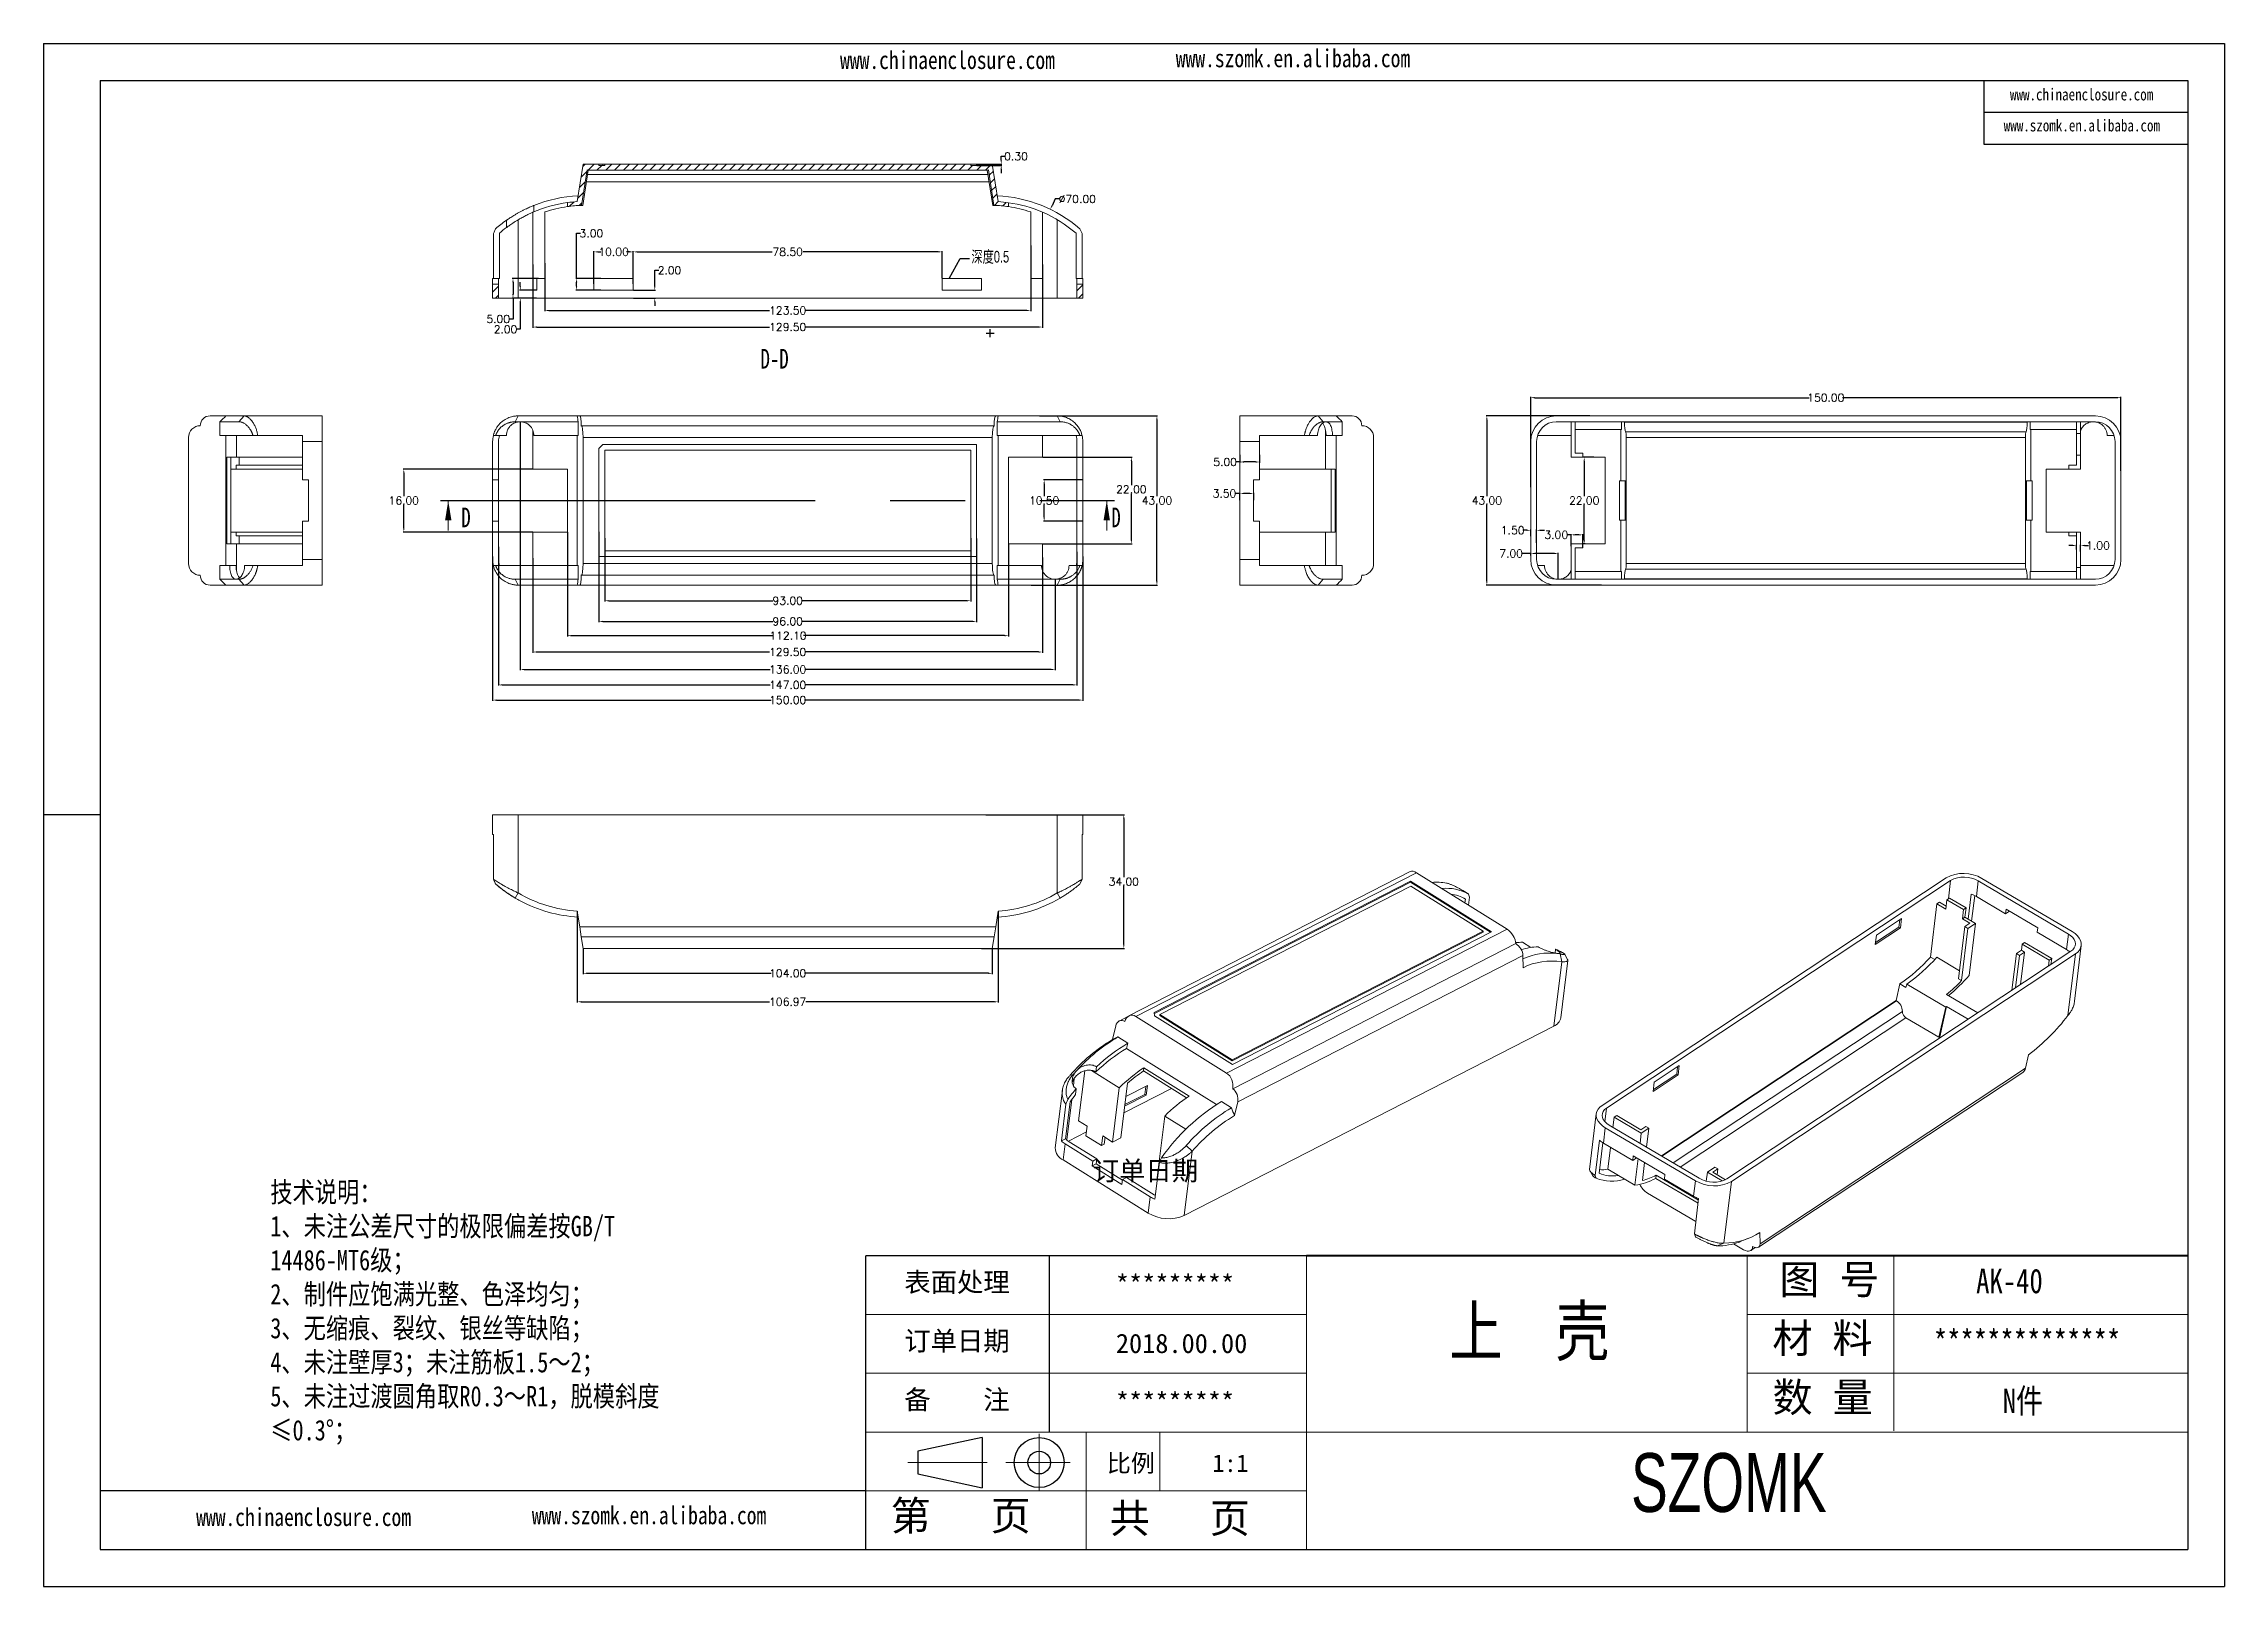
# Model space of a CAD drawing. Header units: inches. Extents: x 3440 to 5010, y 1126 to 1518.
# Drawn here: x 3848 to 4402, y 1126 to 1518 of the extents above; entities that cross this region are included whole.
import ezdxf

# ---------------------------------------------------------------- set-up
doc = ezdxf.new("R2010")
doc.units = ezdxf.units.IN
doc.header["$LTSCALE"] = 15
doc.linetypes.add('CENTER2', pattern=[28.575, 19.05, -3.175, 3.175, -3.175])
doc.linetypes.add('PHANTOM', pattern=[12.7, 6.35, -1.27, 1.27, -1.27, 1.27, -1.27])
doc.layers.add('文字', color=81, linetype='Continuous')
for name, color, linetype, lineweight in [('粗实线', 7, 'Continuous', 30), ('细实线', 3, 'Continuous', 9), ('细点划线', 2, 'CENTER2', 9)]:
    doc.layers.add(name, color=color, linetype=linetype, lineweight=lineweight)
doc.styles.add('SLDTEXTSTYLE6', font='TXT', dxfattribs={"width": 0.7})
doc.styles.get("Standard").update_dxf_attribs({"font": 'txt', "bigfont": 'gbcbig.shx'})
doc.styles.add('宋体', font='', dxfattribs={"width": 0.8, "height": 3.5})
doc.styles.add('长仿宋', font='', dxfattribs={"width": 0.7, "height": 4})
doc.styles.get('宋体').set_extended_font_data('SimSun')
doc.styles.get('长仿宋').set_extended_font_data('SimSun')
doc.dimstyles.new('2.5', dxfattribs={"dimtxt": 2, "dimasz": 1, "dimexe": 0.18, "dimexo": 0.0625, "dimgap": 0.09, "dimtad": 0, "dimtih": 1, "dimtoh": 1, "dimzin": 0, "dimdsep": 46, "dimtxsty": 'Standard', "dimcen": 1, "dimadec": 0, "dimazin": 2, "dimtfac": 1, "dimtofl": 0, "dimtmove": 0, "dimatfit": 3, "dimfxl": 0, "dimtolj": 1, "dimtzin": 0, "dimarcsym": 0})

msp = doc.modelspace()

# ---------------------------------------------------------------- texts
at = {"color": 7, "linetype": 'Continuous', "char_height": 5, "attachment_point": 1, "style": 'SLDTEXTSTYLE6'}
for s, insert in [('D-D', (4030.269, 1440.022)), ('D', (3954.213, 1399.714)), ('D', (4119.435, 1399.714))]:
    msp.add_mtext(s, dxfattribs=dict(at, insert=insert))
at = {"char_height": 4.90996, "width": 2790.57533, "attachment_point": 1}
for s, insert in [('{\\fSimHei|b0|i0|c134|p49;订单日期}', (4114.712, 1233.699)), ('{\\fSimHei|b0|i0|c134|p49;表面处理}', (4066.811, 1205.4)), ('{\\fSimHei|b0|i0|c134|p49;*********}', (4120.588, 1204.769)), ('{\\fSimHei|b0|i0|c134|p49;订单日期}', (4066.811, 1190.47)), ('{\\fSimHei|b0|i0|c134|p49;2018.00.00}', (4120.588, 1189.839)), ('{\\fSimHei|b0|i0|c134|p49;备    注}', (4066.811, 1175.541)), ('{\\fSimHei|b0|i0|c134|p49;*********}', (4120.588, 1174.909))]:
    msp.add_mtext(s, dxfattribs=dict(at, insert=insert))
at = {"layer": '文字', "color": 0, "attachment_point": 1, "style": '宋体'}
for s, insert, char_height, width in [('www.chinaenclosure.com', (4050.48, 1515.686), 4.56192, 80.14856), ('www.szomk.en.alibaba.com', (4135.808, 1516.138), 4.56192, 80.14856), ('www.chinaenclosure.com', (4347.835, 1506.184), 3.04128, 53.43237), ('www.szomk.en.alibaba.com', (4346.246, 1498.308), 3.04128, 53.43237), ('{\\H1.111x;技术说明：\\P1、未注公差尺寸的极限偏差按GB/T 14486-MT6级；\\P2、制件应饱满光整、色泽均匀；\\P3、无缩痕、裂纹、银丝等缺陷；\\P4、未注壁厚3；未注筋板1.5～2；\\P5、未注过渡圆角取R0.3～R1，脱模斜度≤0.3%%D；}', (3905.669, 1228.413), 4.6656, 105.08986), ('{\\H1.111x;AK-40}', (4339.237, 1206.345), 5.59872, 64.72749), ('上  壳', (4205.29, 1196.749), 12.4416, 159.06138), ('{\\H1.111x;**************}', (4328.467, 1190.808), 5.59872, 64.72749), ('{\\H1.111x;N件}', (4346.009, 1175.878), 5.59872, 64.72749), ('www.chinaenclosure.com', (3886.823, 1145.549), 4.56192, 80.14856), ('www.szomk.en.alibaba.com', (3972.15, 1146), 4.56192, 80.14856)]:
    msp.add_mtext(s, dxfattribs=dict(at, insert=insert, char_height=char_height, width=width))
at = {"layer": '粗实线', "attachment_point": 1, "style": '长仿宋'}
for s, insert, char_height, width in [('深度{\\fSTXinwei|b0|i0|c134|p2;0.5}', (4083.862, 1464.925), 2.98598, 33.48486), ('{\\fSTXinwei|b0|i0|c134|p2;SZOMK}', (4251.526, 1159.502), 14.92992, 167.42428)]:
    msp.add_mtext(s, dxfattribs=dict(at, insert=insert, char_height=char_height, width=width))
at = {"layer": '细实线', "color": 7, "attachment_point": 1}
for s, insert, char_height, width in [('{\\fSimSun|b0|i0|c134|p54;图 号}', (4289.231, 1207.371), 7.46496, 37.3248), ('{\\fSimSun|b0|i0|c134|p54;材 料   }', (4287.461, 1192.441), 7.46496, 37.3248), ('{\\fSimSun|b0|i0|c134|p54;数 量}', (4287.498, 1177.438), 7.46496, 33.72763), ('{\\fSimSun|b0|i0|c134|p54;比例}', (4118.286, 1159.193), 4.47898, 19.66131), ('{\\fSimSun|b0|i0|c134|p54;1:1}', (4145.114, 1159.193), 4.47898, 19.66131), ('{\\fSimSun|b0|i0|c134|p54;第   页}', (4063.355, 1147.352), 7.46496, 55.9872), ('{\\fSimSun|b0|i0|c134|p54; 共   页}', (4113.974, 1146.717), 7.46496, 55.9872)]:
    msp.add_mtext(s, dxfattribs=dict(at, insert=insert, char_height=char_height, width=width))

# ---------------------------------------------------------------- blocks, each defined once
blk = doc.blocks.new('*D394')
at = {"color": 0, "lineweight": -2, "transparency": 16777216}
for p, q in [((3990.68, 1391.98), (3990.68, 1375.86)), ((4083.68, 1391.98), (4083.68, 1375.86)), ((3991.68, 1376.04), (4033.43, 1376.04)), ((4082.68, 1376.04), (4040.94, 1376.04))]:
    blk.add_line(p, q, dxfattribs=at)
at = {"color": 0, "transparency": 16777216}
for points in [[(3991.68, 1376.21), (3991.68, 1375.88), (3990.68, 1376.04)], [(4082.68, 1376.21), (4082.68, 1375.88), (4083.68, 1376.04)]]:
    blk.add_solid(points, dxfattribs=at)
at = {"layer": 'Defpoints', "color": 0, "transparency": 16777216}
for p in [(3990.68, 1392.05), (4083.68, 1392.05), (4083.68, 1376.04)]:
    blk.add_point(p, dxfattribs=at)
at = {"color": 0, "transparency": 16777216, "insert": (4037.18, 1376.04), "char_height": 2, "attachment_point": 5}
blk.add_mtext('\\A1;93.00', dxfattribs=at)
blk = doc.blocks.new('*D395')
at = {"color": 0, "lineweight": -2, "transparency": 16777216}
for p, q in [((3989.18, 1393.58), (3989.18, 1370.61)), ((4085.18, 1391.87), (4085.18, 1370.61)), ((3990.18, 1370.79), (4033.43, 1370.79)), ((4084.18, 1370.79), (4040.94, 1370.79))]:
    blk.add_line(p, q, dxfattribs=at)
at = {"color": 0, "transparency": 16777216}
for points in [[(3990.18, 1370.95), (3990.18, 1370.62), (3989.18, 1370.79)], [(4084.18, 1370.95), (4084.18, 1370.62), (4085.18, 1370.79)]]:
    blk.add_solid(points, dxfattribs=at)
at = {"layer": 'Defpoints', "color": 0, "transparency": 16777216}
for p in [(3989.18, 1393.64), (4085.18, 1391.94), (4085.18, 1370.79)]:
    blk.add_point(p, dxfattribs=at)
at = {"color": 0, "transparency": 16777216, "insert": (4037.18, 1370.79), "char_height": 2, "attachment_point": 5}
blk.add_mtext('\\A1;96.00', dxfattribs=at)
blk = doc.blocks.new('*D398')
at = {"color": 0, "lineweight": -2, "transparency": 16777216}
for p, q in [((3981.2, 1393.44), (3981.2, 1366.99)), ((4093.3, 1390.44), (4093.3, 1366.99)), ((3982.2, 1367.17), (4033.32, 1367.17)), ((4092.3, 1367.17), (4041.17, 1367.17))]:
    blk.add_line(p, q, dxfattribs=at)
at = {"color": 0, "transparency": 16777216}
for points in [[(3982.2, 1367.33), (3982.2, 1367), (3981.2, 1367.17)], [(4092.3, 1367.33), (4092.3, 1367), (4093.3, 1367.17)]]:
    blk.add_solid(points, dxfattribs=at)
at = {"layer": 'Defpoints', "color": 0, "transparency": 16777216}
for p in [(3981.2, 1393.5), (4093.3, 1390.5), (3981.2, 1367.17)]:
    blk.add_point(p, dxfattribs=at)
at = {"color": 0, "transparency": 16777216, "insert": (4037.25, 1367.17), "char_height": 2, "attachment_point": 5}
blk.add_mtext('\\A1;112.10', dxfattribs=at)
blk = doc.blocks.new('*D399')
at = {"color": 0, "lineweight": -2, "transparency": 16777216}
for p, q in [((3972.43, 1386.86), (3972.43, 1362.84)), ((4101.93, 1387.04), (4101.93, 1362.84)), ((3973.43, 1363.02), (4032.59, 1363.02)), ((4100.93, 1363.02), (4041.77, 1363.02))]:
    blk.add_line(p, q, dxfattribs=at)
at = {"color": 0, "transparency": 16777216}
for points in [[(3973.43, 1363.18), (3973.43, 1362.85), (3972.43, 1363.02)], [(4100.93, 1363.18), (4100.93, 1362.85), (4101.93, 1363.02)]]:
    blk.add_solid(points, dxfattribs=at)
at = {"layer": 'Defpoints', "color": 0, "transparency": 16777216}
for p in [(3972.43, 1386.92), (4101.93, 1387.1), (4101.93, 1363.02)]:
    blk.add_point(p, dxfattribs=at)
at = {"color": 0, "transparency": 16777216, "insert": (4037.18, 1363.02), "char_height": 2, "attachment_point": 5}
blk.add_mtext('\\A1;129.50', dxfattribs=at)
blk = doc.blocks.new('*D400')
at = {"color": 0, "lineweight": -2, "transparency": 16777216}
for p, q in [((3969.18, 1421.44), (3969.18, 1358.4)), ((4105.18, 1381.44), (4105.18, 1358.4)), ((3970.18, 1358.58), (4032.76, 1358.58)), ((4104.18, 1358.58), (4041.61, 1358.58))]:
    blk.add_line(p, q, dxfattribs=at)
at = {"color": 0, "transparency": 16777216}
for points in [[(3970.18, 1358.74), (3970.18, 1358.41), (3969.18, 1358.58)], [(4104.18, 1358.74), (4104.18, 1358.41), (4105.18, 1358.58)]]:
    blk.add_solid(points, dxfattribs=at)
at = {"layer": 'Defpoints', "color": 0, "transparency": 16777216}
for p in [(3969.18, 1421.5), (4105.18, 1381.5), (4105.18, 1358.58)]:
    blk.add_point(p, dxfattribs=at)
at = {"color": 0, "transparency": 16777216, "insert": (4037.18, 1358.58), "char_height": 2, "attachment_point": 5}
blk.add_mtext('\\A1;136.00', dxfattribs=at)
blk = doc.blocks.new('*D401')
at = {"color": 0, "lineweight": -2, "transparency": 16777216}
for p, q in [((3963.68, 1389.7), (3963.68, 1354.48)), ((4110.68, 1388.46), (4110.68, 1354.48)), ((3964.68, 1354.66), (4032.76, 1354.66)), ((4109.68, 1354.66), (4041.61, 1354.66))]:
    blk.add_line(p, q, dxfattribs=at)
at = {"color": 0, "transparency": 16777216}
for points in [[(3964.68, 1354.83), (3964.68, 1354.49), (3963.68, 1354.66)], [(4109.68, 1354.83), (4109.68, 1354.49), (4110.68, 1354.66)]]:
    blk.add_solid(points, dxfattribs=at)
at = {"layer": 'Defpoints', "color": 0, "transparency": 16777216}
for p in [(3963.68, 1389.76), (4110.68, 1388.52), (4110.68, 1354.66)]:
    blk.add_point(p, dxfattribs=at)
at = {"color": 0, "transparency": 16777216, "insert": (4037.18, 1354.66), "char_height": 2, "attachment_point": 5}
blk.add_mtext('\\A1;147.00', dxfattribs=at)
blk = doc.blocks.new('*D402')
at = {"color": 0, "lineweight": -2, "transparency": 16777216}
for p, q in [((3962.18, 1387.3), (3962.18, 1350.62)), ((4112.18, 1387.3), (4112.18, 1350.62)), ((3963.18, 1350.8), (4032.93, 1350.8)), ((4111.18, 1350.8), (4041.44, 1350.8))]:
    blk.add_line(p, q, dxfattribs=at)
at = {"color": 0, "transparency": 16777216}
for points in [[(3963.18, 1350.97), (3963.18, 1350.64), (3962.18, 1350.8)], [(4111.18, 1350.97), (4111.18, 1350.64), (4112.18, 1350.8)]]:
    blk.add_solid(points, dxfattribs=at)
at = {"layer": 'Defpoints', "color": 0, "transparency": 16777216}
for p in [(3962.18, 1387.36), (4112.18, 1387.36), (3962.18, 1350.8)]:
    blk.add_point(p, dxfattribs=at)
at = {"color": 0, "transparency": 16777216, "insert": (4037.18, 1350.8), "char_height": 2, "attachment_point": 5}
blk.add_mtext('\\A1;150.00', dxfattribs=at)
blk = doc.blocks.new('*D403')
at = {"color": 0, "lineweight": -2, "transparency": 16777216}
for p, q in [((4101.2, 1423), (4131.2, 1423)), ((4131.02, 1422), (4131.02, 1402.59)), ((4131.02, 1381), (4131.02, 1400.41)), ((4099.02, 1380), (4131.2, 1380))]:
    blk.add_line(p, q, dxfattribs=at)
at = {"color": 0, "transparency": 16777216}
for points in [[(4130.85, 1422), (4131.19, 1422), (4131.02, 1423)], [(4130.85, 1381), (4131.19, 1381), (4131.02, 1380)]]:
    blk.add_solid(points, dxfattribs=at)
at = {"layer": 'Defpoints', "color": 0, "transparency": 16777216}
for p in [(4101.13, 1423), (4131.02, 1423), (4098.96, 1380)]:
    blk.add_point(p, dxfattribs=at)
at = {"color": 0, "transparency": 16777216, "insert": (4131.02, 1401.5), "char_height": 2, "attachment_point": 5}
blk.add_mtext('\\A1;43.00', dxfattribs=at)
blk = doc.blocks.new('*D404')
at = {"color": 0, "lineweight": -2, "transparency": 16777216}
for p, q in [((4102, 1412.5), (4124.7, 1412.5)), ((4124.52, 1411.5), (4124.52, 1405.42)), ((4124.52, 1391.5), (4124.52, 1403.24)), ((4102, 1390.5), (4124.7, 1390.5))]:
    blk.add_line(p, q, dxfattribs=at)
at = {"color": 0, "transparency": 16777216}
for points in [[(4124.35, 1411.5), (4124.69, 1411.5), (4124.52, 1412.5)], [(4124.35, 1391.5), (4124.69, 1391.5), (4124.52, 1390.5)]]:
    blk.add_solid(points, dxfattribs=at)
at = {"layer": 'Defpoints', "color": 0, "transparency": 16777216}
for p in [(4101.93, 1412.5), (4124.52, 1412.5), (4101.93, 1390.5)]:
    blk.add_point(p, dxfattribs=at)
at = {"color": 0, "transparency": 16777216, "insert": (4124.52, 1404.33), "char_height": 2, "attachment_point": 5}
blk.add_mtext('\\A1;22.00', dxfattribs=at)
blk = doc.blocks.new('*D405')
at = {"color": 0, "lineweight": -2, "transparency": 16777216}
for p, q in [((3972.37, 1409.5), (3939.42, 1409.5)), ((3939.6, 1408.5), (3939.6, 1402.59)), ((3939.6, 1394.5), (3939.6, 1400.41)), ((3972.37, 1393.5), (3939.42, 1393.5))]:
    blk.add_line(p, q, dxfattribs=at)
at = {"color": 0, "transparency": 16777216}
for points in [[(3939.44, 1408.5), (3939.77, 1408.5), (3939.6, 1409.5)], [(3939.44, 1394.5), (3939.77, 1394.5), (3939.6, 1393.5)]]:
    blk.add_solid(points, dxfattribs=at)
at = {"layer": 'Defpoints', "color": 0, "transparency": 16777216}
for p in [(3939.6, 1409.5), (3972.43, 1409.5), (3972.43, 1393.5)]:
    blk.add_point(p, dxfattribs=at)
at = {"color": 0, "transparency": 16777216, "insert": (3939.6, 1401.5), "char_height": 2, "attachment_point": 5}
blk.add_mtext('\\A1;16.00', dxfattribs=at)
blk = doc.blocks.new('*D406')
at = {"color": 0, "lineweight": -2, "transparency": 16777216}
for p, q in [((4112.12, 1406.75), (4102.18, 1406.75)), ((4102.36, 1405.75), (4102.36, 1402.59)), ((4102.36, 1397.25), (4102.36, 1400.41)), ((4112.12, 1396.25), (4102.18, 1396.25))]:
    blk.add_line(p, q, dxfattribs=at)
at = {"color": 0, "transparency": 16777216}
for points in [[(4102.19, 1405.75), (4102.53, 1405.75), (4102.36, 1406.75)], [(4102.19, 1397.25), (4102.53, 1397.25), (4102.36, 1396.25)]]:
    blk.add_solid(points, dxfattribs=at)
at = {"layer": 'Defpoints', "color": 0, "transparency": 16777216}
for p in [(4102.36, 1406.75), (4112.18, 1406.75), (4112.18, 1396.25)]:
    blk.add_point(p, dxfattribs=at)
at = {"color": 0, "transparency": 16777216, "insert": (4102.36, 1401.5), "char_height": 2, "attachment_point": 5}
blk.add_mtext('\\A1;10.50', dxfattribs=at)
blk = doc.blocks.new('*D407')
at = {"color": 0, "lineweight": -2, "transparency": 16777216}
for p, q in [((3985.18, 1287.63), (3985.18, 1281.21)), ((4089.18, 1287.63), (4089.18, 1281.21)), ((3986.18, 1281.39), (4032.93, 1281.39)), ((4088.18, 1281.39), (4041.44, 1281.39))]:
    blk.add_line(p, q, dxfattribs=at)
at = {"color": 0, "transparency": 16777216}
for points in [[(3986.18, 1281.56), (3986.18, 1281.23), (3985.18, 1281.39)], [(4088.18, 1281.56), (4088.18, 1281.23), (4089.18, 1281.39)]]:
    blk.add_solid(points, dxfattribs=at)
at = {"layer": 'Defpoints', "color": 0, "transparency": 16777216}
for p in [(3985.18, 1287.69), (4089.18, 1287.69), (4089.18, 1281.39)]:
    blk.add_point(p, dxfattribs=at)
at = {"color": 0, "transparency": 16777216, "insert": (4037.18, 1281.39), "char_height": 2, "attachment_point": 5}
blk.add_mtext('\\A1;104.00', dxfattribs=at)
blk = doc.blocks.new('*D408')
at = {"color": 0, "lineweight": -2, "transparency": 16777216}
for p, q in [((3983.7, 1297.15), (3983.7, 1273.98)), ((4090.67, 1297.15), (4090.67, 1273.98)), ((3984.7, 1274.16), (4032.59, 1274.16)), ((4089.67, 1274.16), (4041.77, 1274.16))]:
    blk.add_line(p, q, dxfattribs=at)
at = {"color": 0, "transparency": 16777216}
for points in [[(3984.7, 1274.33), (3984.7, 1273.99), (3983.7, 1274.16)], [(4089.67, 1274.33), (4089.67, 1273.99), (4090.67, 1274.16)]]:
    blk.add_solid(points, dxfattribs=at)
at = {"layer": 'Defpoints', "color": 0, "transparency": 16777216}
for p in [(3983.7, 1297.21), (4090.67, 1297.21), (4090.67, 1274.16)]:
    blk.add_point(p, dxfattribs=at)
at = {"color": 0, "transparency": 16777216, "insert": (4037.18, 1274.16), "char_height": 2, "attachment_point": 5}
blk.add_mtext('\\A1;106.97', dxfattribs=at)
blk = doc.blocks.new('*D409')
at = {"color": 0, "lineweight": -2, "transparency": 16777216}
for p, q in [((4087.55, 1321.69), (4122.78, 1321.69)), ((4122.6, 1320.69), (4122.6, 1305.78)), ((4122.6, 1288.69), (4122.6, 1303.6)), ((4086.42, 1287.69), (4122.78, 1287.69))]:
    blk.add_line(p, q, dxfattribs=at)
at = {"color": 0, "transparency": 16777216}
for points in [[(4122.43, 1320.69), (4122.76, 1320.69), (4122.6, 1321.69)], [(4122.43, 1288.69), (4122.76, 1288.69), (4122.6, 1287.69)]]:
    blk.add_solid(points, dxfattribs=at)
at = {"layer": 'Defpoints', "color": 0, "transparency": 16777216}
for p in [(4087.49, 1321.69), (4122.6, 1321.69), (4086.36, 1287.69)]:
    blk.add_point(p, dxfattribs=at)
at = {"color": 0, "transparency": 16777216, "insert": (4122.6, 1304.69), "char_height": 2, "attachment_point": 5}
blk.add_mtext('\\A1;34.00', dxfattribs=at)
blk = doc.blocks.new('*D410')
at = {"color": 0, "lineweight": -2, "transparency": 16777216}
for p, q in [((4152.11, 1403.3), (4151.11, 1403.3)), ((4152.11, 1401.57), (4152.11, 1403.48)), ((4154.61, 1403.3), (4153.11, 1403.3)), ((4155.61, 1401.57), (4155.61, 1403.48))]:
    blk.add_line(p, q, dxfattribs=at)
at = {"color": 0, "transparency": 16777216}
for points in [[(4153.11, 1403.47), (4153.11, 1403.13), (4152.11, 1403.3)], [(4154.61, 1403.47), (4154.61, 1403.13), (4155.61, 1403.3)]]:
    blk.add_solid(points, dxfattribs=at)
at = {"layer": 'Defpoints', "color": 0, "transparency": 16777216}
for p in [(4152.11, 1403.3), (4152.11, 1401.5), (4155.61, 1401.5)]:
    blk.add_point(p, dxfattribs=at)
at = {"color": 0, "transparency": 16777216, "insert": (4148.18, 1403.3), "char_height": 2, "attachment_point": 5}
blk.add_mtext('\\A1;3.50', dxfattribs=at)
blk = doc.blocks.new('*D411')
at = {"color": 0, "lineweight": -2, "transparency": 16777216}
for p, q in [((4152.11, 1411.29), (4151.11, 1411.29)), ((4152.11, 1413.12), (4152.11, 1411.11)), ((4156.11, 1411.29), (4153.11, 1411.29)), ((4157.11, 1413.12), (4157.11, 1411.11))]:
    blk.add_line(p, q, dxfattribs=at)
at = {"color": 0, "transparency": 16777216}
for points in [[(4153.11, 1411.46), (4153.11, 1411.12), (4152.11, 1411.29)], [(4156.11, 1411.46), (4156.11, 1411.12), (4157.11, 1411.29)]]:
    blk.add_solid(points, dxfattribs=at)
at = {"layer": 'Defpoints', "color": 0, "transparency": 16777216}
for p in [(4152.11, 1413.18), (4152.11, 1411.29), (4157.11, 1413.18)]:
    blk.add_point(p, dxfattribs=at)
at = {"color": 0, "transparency": 16777216, "insert": (4148.35, 1411.29), "char_height": 2, "attachment_point": 5}
blk.add_mtext('\\A1;5.00', dxfattribs=at)
blk = doc.blocks.new('*D412')
at = {"color": 0, "lineweight": -2, "transparency": 16777216}
for p, q in [((4098.93, 1466.32), (4098.93, 1449.59)), ((3975.43, 1461.84), (3975.43, 1449.59)), ((3976.43, 1449.77), (4032.59, 1449.77)), ((4097.93, 1449.77), (4041.77, 1449.77))]:
    blk.add_line(p, q, dxfattribs=at)
at = {"color": 0, "transparency": 16777216}
for points in [[(3976.43, 1449.94), (3976.43, 1449.61), (3975.43, 1449.77)], [(4097.93, 1449.94), (4097.93, 1449.61), (4098.93, 1449.77)]]:
    blk.add_solid(points, dxfattribs=at)
at = {"layer": 'Defpoints', "color": 0, "transparency": 16777216}
for p in [(4098.93, 1466.38), (3975.43, 1461.9), (4098.93, 1449.77)]:
    blk.add_point(p, dxfattribs=at)
at = {"color": 0, "transparency": 16777216, "insert": (4037.18, 1449.77), "char_height": 2, "attachment_point": 5}
blk.add_mtext('\\A1;123.50', dxfattribs=at)
blk = doc.blocks.new('*D413')
at = {"color": 0, "lineweight": -2, "transparency": 16777216}
for p, q in [((3972.43, 1461.5), (3972.43, 1445.39)), ((4101.93, 1461.5), (4101.93, 1445.39)), ((3973.43, 1445.57), (4032.59, 1445.57)), ((4100.93, 1445.57), (4041.77, 1445.57))]:
    blk.add_line(p, q, dxfattribs=at)
at = {"color": 0, "transparency": 16777216}
for points in [[(3973.43, 1445.74), (3973.43, 1445.4), (3972.43, 1445.57)], [(4100.93, 1445.74), (4100.93, 1445.4), (4101.93, 1445.57)]]:
    blk.add_solid(points, dxfattribs=at)
at = {"layer": 'Defpoints', "color": 0, "transparency": 16777216}
for p in [(3972.43, 1461.56), (4101.93, 1461.56), (4101.93, 1445.57)]:
    blk.add_point(p, dxfattribs=at)
at = {"color": 0, "transparency": 16777216, "insert": (4037.18, 1445.57), "char_height": 2, "attachment_point": 5}
blk.add_mtext('\\A1;129.50', dxfattribs=at)
blk = doc.blocks.new('*D414')
at = {"color": 0, "lineweight": -2, "transparency": 16777216}
for p, q in [((3997.93, 1458.01), (3997.93, 1464.85)), ((3998.93, 1464.67), (4033.26, 1464.67)), ((4075.43, 1464.67), (4041.11, 1464.67)), ((4076.43, 1458.01), (4076.43, 1464.85))]:
    blk.add_line(p, q, dxfattribs=at)
at = {"color": 0, "transparency": 16777216}
for points in [[(3998.93, 1464.83), (3998.93, 1464.5), (3997.93, 1464.67)], [(4075.43, 1464.83), (4075.43, 1464.5), (4076.43, 1464.67)]]:
    blk.add_solid(points, dxfattribs=at)
at = {"layer": 'Defpoints', "color": 0, "transparency": 16777216}
for p in [(4076.43, 1464.67), (3997.93, 1457.94), (4076.43, 1457.94)]:
    blk.add_point(p, dxfattribs=at)
at = {"color": 0, "transparency": 16777216, "insert": (4037.18, 1464.67), "char_height": 2, "attachment_point": 5}
blk.add_mtext('\\A1;78.50', dxfattribs=at)
blk = doc.blocks.new('*D415')
at = {"color": 0, "lineweight": -2, "transparency": 16777216}
for p, q in [((3987.93, 1456.51), (3987.93, 1464.85)), ((3988.93, 1464.67), (3989.68, 1464.67)), ((3996.93, 1464.67), (3996.19, 1464.67)), ((3997.93, 1456.51), (3997.93, 1464.85))]:
    blk.add_line(p, q, dxfattribs=at)
at = {"color": 0, "transparency": 16777216}
for points in [[(3988.93, 1464.83), (3988.93, 1464.5), (3987.93, 1464.67)], [(3996.93, 1464.83), (3996.93, 1464.5), (3997.93, 1464.67)]]:
    blk.add_solid(points, dxfattribs=at)
at = {"layer": 'Defpoints', "color": 0, "transparency": 16777216}
for p in [(3987.93, 1464.67), (3987.93, 1456.44), (3997.93, 1456.44)]:
    blk.add_point(p, dxfattribs=at)
at = {"color": 0, "transparency": 16777216, "insert": (3992.93, 1464.67), "char_height": 2, "attachment_point": 5}
blk.add_mtext('\\A1;10.00', dxfattribs=at)
blk = doc.blocks.new('*D416')
at = {"color": 0, "lineweight": -2, "transparency": 16777216}
for p, q in [((3983.52, 1457.94), (3983.52, 1469.39)), ((3983.52, 1469.39), (3984.52, 1469.39)), ((3989.64, 1457.94), (3983.34, 1457.94)), ((3989.64, 1454.94), (3983.34, 1454.94)), ((3983.52, 1455.94), (3983.52, 1456.94))]:
    blk.add_line(p, q, dxfattribs=at)
at = {"color": 0, "transparency": 16777216}
for points in [[(3983.35, 1456.94), (3983.69, 1456.94), (3983.52, 1457.94)], [(3983.35, 1455.94), (3983.69, 1455.94), (3983.52, 1454.94)]]:
    blk.add_solid(points, dxfattribs=at)
at = {"layer": 'Defpoints', "color": 0, "transparency": 16777216}
for p in [(3989.7, 1457.94), (3983.52, 1454.94), (3989.7, 1454.94)]:
    blk.add_point(p, dxfattribs=at)
at = {"color": 0, "transparency": 16777216, "insert": (3987.28, 1469.39), "char_height": 2, "attachment_point": 5}
blk.add_mtext('\\A1;3.00', dxfattribs=at)
blk = doc.blocks.new('*D417')
at = {"color": 0, "lineweight": -2, "transparency": 16777216}
for p, q in [((4003.38, 1455.94), (4003.38, 1459.99)), ((4003.38, 1459.99), (4004.38, 1459.99)), ((3998, 1454.94), (4003.56, 1454.94)), ((3998, 1452.94), (4003.56, 1452.94)), ((4003.38, 1451.94), (4003.38, 1450.94))]:
    blk.add_line(p, q, dxfattribs=at)
at = {"color": 0, "transparency": 16777216}
for points in [[(4003.22, 1455.94), (4003.55, 1455.94), (4003.38, 1454.94)], [(4003.22, 1451.94), (4003.55, 1451.94), (4003.38, 1452.94)]]:
    blk.add_solid(points, dxfattribs=at)
at = {"layer": 'Defpoints', "color": 0, "transparency": 16777216}
for p in [(3997.93, 1454.94), (3997.93, 1452.94), (4003.38, 1452.94)]:
    blk.add_point(p, dxfattribs=at)
at = {"color": 0, "transparency": 16777216, "insert": (4007.14, 1459.99), "char_height": 2, "attachment_point": 5}
blk.add_mtext('\\A1;2.00', dxfattribs=at)
blk = doc.blocks.new('*D418')
at = {"color": 0, "lineweight": -2, "transparency": 16777216}
for p, q in [((4105.19, 1478.11), (4104.35, 1476.38)), ((4106.19, 1478.11), (4105.19, 1478.11)), ((4087.64, 1443.99), (4089.64, 1443.99)), ((4088.64, 1442.99), (4088.64, 1444.99))]:
    blk.add_line(p, q, dxfattribs=at)
at = {"color": 0, "transparency": 16777216}
blk.add_solid([(4104.2, 1476.45), (4104.5, 1476.31), (4103.92, 1475.48)], dxfattribs=at)
at = {"layer": 'Defpoints', "color": 0, "transparency": 16777216}
for p in [(4103.92, 1475.48), (4073.36, 1412.5)]:
    blk.add_point(p, dxfattribs=at)
at = {"color": 0, "transparency": 16777216, "insert": (4110.78, 1478.11), "char_height": 2, "attachment_point": 5}
blk.add_mtext('\\A1;∅70.00', dxfattribs=at)
blk = doc.blocks.new('*D419')
at = {"color": 0, "lineweight": -2, "transparency": 16777216}
for p, q in [((4085.25, 1486.94), (4091.63, 1486.94)), ((4085.25, 1486.64), (4091.63, 1486.64)), ((4091.45, 1487.94), (4091.45, 1488.94)), ((4091.45, 1488.94), (4092.45, 1488.94)), ((4091.45, 1485.64), (4091.45, 1484.64))]:
    blk.add_line(p, q, dxfattribs=at)
at = {"color": 0, "transparency": 16777216}
for points in [[(4091.28, 1487.94), (4091.61, 1487.94), (4091.45, 1486.94)], [(4091.28, 1485.64), (4091.61, 1485.64), (4091.45, 1486.64)]]:
    blk.add_solid(points, dxfattribs=at)
at = {"layer": 'Defpoints', "color": 0, "transparency": 16777216}
for p in [(4085.18, 1486.94), (4085.18, 1486.64), (4091.45, 1486.94)]:
    blk.add_point(p, dxfattribs=at)
at = {"color": 0, "transparency": 16777216, "insert": (4095.2, 1488.94), "char_height": 2, "attachment_point": 5}
blk.add_mtext('\\A1;0.30', dxfattribs=at)
blk = doc.blocks.new('*D420')
at = {"color": 0, "lineweight": -2, "transparency": 16777216}
for p, q in [((4226.03, 1404.9), (4226.03, 1427.81)), ((4227.03, 1427.63), (4296.77, 1427.63)), ((4375.03, 1427.63), (4305.29, 1427.63)), ((4376.03, 1409.06), (4376.03, 1427.81))]:
    blk.add_line(p, q, dxfattribs=at)
at = {"color": 0, "transparency": 16777216}
for points in [[(4227.03, 1427.8), (4227.03, 1427.46), (4226.03, 1427.63)], [(4375.03, 1427.8), (4375.03, 1427.46), (4376.03, 1427.63)]]:
    blk.add_solid(points, dxfattribs=at)
at = {"layer": 'Defpoints', "color": 0, "transparency": 16777216}
for p in [(4376.03, 1427.63), (4376.03, 1409), (4226.03, 1404.83)]:
    blk.add_point(p, dxfattribs=at)
at = {"color": 0, "transparency": 16777216, "insert": (4301.03, 1427.63), "char_height": 2, "attachment_point": 5}
blk.add_mtext('\\A1;150.00', dxfattribs=at)
blk = doc.blocks.new('*D421')
at = {"color": 0, "lineweight": -2, "transparency": 16777216}
for p, q in [((4241.07, 1423), (4214.7, 1423)), ((4214.88, 1422), (4214.88, 1402.59)), ((4214.88, 1381), (4214.88, 1400.41)), ((4244.03, 1380), (4214.7, 1380))]:
    blk.add_line(p, q, dxfattribs=at)
at = {"color": 0, "transparency": 16777216}
for points in [[(4214.71, 1422), (4215.04, 1422), (4214.88, 1423)], [(4214.71, 1381), (4215.04, 1381), (4214.88, 1380)]]:
    blk.add_solid(points, dxfattribs=at)
at = {"layer": 'Defpoints', "color": 0, "transparency": 16777216}
for p in [(4241.13, 1423), (4214.88, 1380), (4244.09, 1380)]:
    blk.add_point(p, dxfattribs=at)
at = {"color": 0, "transparency": 16777216, "insert": (4214.88, 1401.5), "char_height": 2, "attachment_point": 5}
blk.add_mtext('\\A1;43.00', dxfattribs=at)
blk = doc.blocks.new('*D422')
at = {"color": 0, "lineweight": -2, "transparency": 16777216}
for p, q in [((4225.03, 1393.95), (4224.03, 1393.95)), ((4226.03, 1392.43), (4226.03, 1394.13)), ((4227.53, 1390.77), (4227.53, 1394.13)), ((4228.53, 1393.95), (4229.53, 1393.95))]:
    blk.add_line(p, q, dxfattribs=at)
at = {"color": 0, "transparency": 16777216}
for points in [[(4225.03, 1394.11), (4225.03, 1393.78), (4226.03, 1393.95)], [(4228.53, 1394.11), (4228.53, 1393.78), (4227.53, 1393.95)]]:
    blk.add_solid(points, dxfattribs=at)
at = {"layer": 'Defpoints', "color": 0, "transparency": 16777216}
for p in [(4226.03, 1393.95), (4226.03, 1392.36), (4227.53, 1390.71)]:
    blk.add_point(p, dxfattribs=at)
at = {"color": 0, "transparency": 16777216, "insert": (4221.44, 1393.95), "char_height": 2, "attachment_point": 5}
blk.add_mtext('\\A1;1.50', dxfattribs=at)
blk = doc.blocks.new('*D423')
at = {"color": 0, "lineweight": -2, "transparency": 16777216}
for p, q in [((4226.03, 1388.04), (4223.78, 1388.04)), ((4226.03, 1387.55), (4226.03, 1388.22)), ((4232.03, 1388.04), (4227.03, 1388.04)), ((4233.03, 1381.57), (4233.03, 1388.22))]:
    blk.add_line(p, q, dxfattribs=at)
at = {"color": 0, "transparency": 16777216}
for points in [[(4227.03, 1388.21), (4227.03, 1387.88), (4226.03, 1388.04)], [(4232.03, 1388.21), (4232.03, 1387.88), (4233.03, 1388.04)]]:
    blk.add_solid(points, dxfattribs=at)
at = {"layer": 'Defpoints', "color": 0, "transparency": 16777216}
for p in [(4226.03, 1388.04), (4226.03, 1387.49), (4233.03, 1381.5)]:
    blk.add_point(p, dxfattribs=at)
at = {"color": 0, "transparency": 16777216, "insert": (4221.03, 1388.04), "char_height": 2, "attachment_point": 5}
blk.add_mtext('\\A1;7.00', dxfattribs=at)
blk = doc.blocks.new('*D424')
at = {"color": 0, "lineweight": -2, "transparency": 16777216}
for p, q in [((4242.03, 1412.5), (4239.44, 1412.5)), ((4239.62, 1411.5), (4239.62, 1402.59)), ((4239.62, 1391.5), (4239.62, 1400.41)), ((4239.9, 1390.5), (4239.44, 1390.5))]:
    blk.add_line(p, q, dxfattribs=at)
at = {"color": 0, "transparency": 16777216}
for points in [[(4239.46, 1411.5), (4239.79, 1411.5), (4239.62, 1412.5)], [(4239.46, 1391.5), (4239.79, 1391.5), (4239.62, 1390.5)]]:
    blk.add_solid(points, dxfattribs=at)
at = {"layer": 'Defpoints', "color": 0, "transparency": 16777216}
for p in [(4239.62, 1412.5), (4242.1, 1412.5), (4239.96, 1390.5)]:
    blk.add_point(p, dxfattribs=at)
at = {"color": 0, "transparency": 16777216, "insert": (4239.62, 1401.5), "char_height": 2, "attachment_point": 5}
blk.add_mtext('\\A1;22.00', dxfattribs=at)
blk = doc.blocks.new('*D425')
at = {"color": 0, "lineweight": -2, "transparency": 16777216}
for p, q in [((4236.28, 1392.78), (4235.28, 1392.78)), ((4236.28, 1389.89), (4236.28, 1392.96)), ((4238.28, 1392.78), (4237.28, 1392.78)), ((4239.28, 1389.57), (4239.28, 1392.96))]:
    blk.add_line(p, q, dxfattribs=at)
at = {"color": 0, "transparency": 16777216}
for points in [[(4237.28, 1392.95), (4237.28, 1392.61), (4236.28, 1392.78)], [(4238.28, 1392.95), (4238.28, 1392.61), (4239.28, 1392.78)]]:
    blk.add_solid(points, dxfattribs=at)
at = {"layer": 'Defpoints', "color": 0, "transparency": 16777216}
for p in [(4236.28, 1392.78), (4236.28, 1389.83), (4239.28, 1389.5)]:
    blk.add_point(p, dxfattribs=at)
at = {"color": 0, "transparency": 16777216, "insert": (4232.52, 1392.78), "char_height": 2, "attachment_point": 5}
blk.add_mtext('\\A1;3.00', dxfattribs=at)
blk = doc.blocks.new('*D426')
at = {"color": 0, "lineweight": -2, "transparency": 16777216}
for p, q in [((4363.78, 1390.08), (4362.78, 1390.08)), ((4364.78, 1389.07), (4364.78, 1390.26)), ((4365.78, 1388.55), (4365.78, 1390.26)), ((4366.78, 1390.08), (4367.78, 1390.08))]:
    blk.add_line(p, q, dxfattribs=at)
at = {"color": 0, "transparency": 16777216}
for points in [[(4363.78, 1390.25), (4363.78, 1389.92), (4364.78, 1390.08)], [(4366.78, 1390.25), (4366.78, 1389.92), (4365.78, 1390.08)]]:
    blk.add_solid(points, dxfattribs=at)
at = {"layer": 'Defpoints', "color": 0, "transparency": 16777216}
for p in [(4364.78, 1389), (4365.78, 1390.08), (4365.78, 1388.49)]:
    blk.add_point(p, dxfattribs=at)
at = {"color": 0, "transparency": 16777216, "insert": (4370.2, 1390.08), "char_height": 2, "attachment_point": 5}
blk.add_mtext('\\A1;1.00', dxfattribs=at)
blk = doc.blocks.new('*D427')
at = {"color": 0, "lineweight": -2, "transparency": 16777216}
for p, q in [((3973.37, 1454.94), (3969.03, 1454.94)), ((3973.37, 1452.94), (3969.03, 1452.94)), ((3969.21, 1455.94), (3969.21, 1456.94)), ((3969.21, 1451.94), (3969.21, 1445)), ((3969.21, 1445), (3968.21, 1445))]:
    blk.add_line(p, q, dxfattribs=at)
at = {"color": 0, "transparency": 16777216}
for points in [[(3969.05, 1455.94), (3969.38, 1455.94), (3969.21, 1454.94)], [(3969.05, 1451.94), (3969.38, 1451.94), (3969.21, 1452.94)]]:
    blk.add_solid(points, dxfattribs=at)
at = {"layer": 'Defpoints', "color": 0, "transparency": 16777216}
for p in [(3969.21, 1452.94), (3973.43, 1454.94), (3973.43, 1452.94)]:
    blk.add_point(p, dxfattribs=at)
at = {"color": 0, "transparency": 16777216, "insert": (3965.46, 1445), "char_height": 2, "attachment_point": 5}
blk.add_mtext('\\A1;2.00', dxfattribs=at)
blk = doc.blocks.new('*D428')
at = {"color": 0, "lineweight": -2, "transparency": 16777216}
for p, q in [((3973.87, 1457.94), (3967.18, 1457.94)), ((3973.37, 1452.94), (3967.18, 1452.94)), ((3967.36, 1456.94), (3967.36, 1453.94)), ((3967.36, 1452.94), (3967.36, 1447.6)), ((3967.36, 1447.6), (3966.36, 1447.6))]:
    blk.add_line(p, q, dxfattribs=at)
at = {"color": 0, "transparency": 16777216}
for points in [[(3967.19, 1456.94), (3967.52, 1456.94), (3967.36, 1457.94)], [(3967.19, 1453.94), (3967.52, 1453.94), (3967.36, 1452.94)]]:
    blk.add_solid(points, dxfattribs=at)
at = {"layer": 'Defpoints', "color": 0, "transparency": 16777216}
for p in [(3973.93, 1457.94), (3967.36, 1452.94), (3973.43, 1452.94)]:
    blk.add_point(p, dxfattribs=at)
at = {"color": 0, "transparency": 16777216, "insert": (3963.6, 1447.6), "char_height": 2, "attachment_point": 5}
blk.add_mtext('\\A1;5.00', dxfattribs=at)

# ---------------------------------------------------------------- dimensions: what is measured, and where the dimension line sits
for base, p1, p2, picture, middle in [((4091.447, 1486.945), (4085.183, 1486.645), (4085.183, 1486.945), '*D419', (4095.204, 1488.945)), ((4131.02, 1423.004), (4098.957, 1380.004), (4101.134, 1423.004), '*D403', (4131.02, 1401.504)), ((4214.876, 1380.004), (4241.132, 1423.004), (4244.089, 1380.004), '*D421', (4214.876, 1401.504)), ((3939.605, 1409.504), (3972.433, 1393.504), (3972.433, 1409.504), '*D405', (3939.605, 1401.504)), ((4239.622, 1412.504), (4239.964, 1390.504), (4242.097, 1412.504), '*D424', (4239.622, 1401.504)), ((4102.36, 1406.754), (4112.183, 1396.254), (4112.183, 1406.754), '*D406', (4102.36, 1401.504)), ((4122.597, 1321.693), (4086.355, 1287.693), (4087.487, 1321.693), '*D409', (4122.597, 1304.693))]:
    dim = msp.add_linear_dim(base=base, p1=p1, p2=p2, angle=90, dimstyle='2.5')
    dim.commit()
    dim.dimension.update_dxf_attribs({"geometry": picture, "text_midpoint": middle})
dim = msp.add_diameter_dim_2p(p1=(4073.361, 1412.502), p2=(4103.917, 1475.48), dimstyle='2.5')
dim.commit()
dim.dimension.update_dxf_attribs({"geometry": '*D418', "text_midpoint": (4110.782, 1478.108), "dimtype": 163})
for base, p1, p2, picture, middle in [((3983.52, 1454.945), (3989.701, 1457.945), (3989.701, 1454.945), '*D416', (3987.277, 1469.389)), ((3967.358, 1452.945), (3973.933, 1457.945), (3973.433, 1452.945), '*D428', (3963.601, 1447.604)), ((4003.384, 1452.945), (3997.933, 1454.945), (3997.933, 1452.945), '*D417', (4007.141, 1459.987)), ((3969.212, 1452.945), (3973.433, 1454.945), (3973.433, 1452.945), '*D427', (3965.456, 1445)), ((4124.519, 1412.504), (4101.933, 1390.504), (4101.933, 1412.504), '*D404', (4124.519, 1404.329))]:
    dim = msp.add_linear_dim(base=base, p1=p1, p2=p2, angle=90, dimstyle='2.5')
    dim.commit()
    dim.dimension.update_dxf_attribs({"geometry": picture, "text_midpoint": middle, "dimtype": 160})
for base, p1, p2, picture, middle in [((4098.933, 1449.772), (3975.433, 1461.901), (4098.933, 1466.381), '*D412', (4037.183, 1449.772)), ((3987.933, 1464.667), (3997.933, 1456.445), (3987.933, 1456.445), '*D415', (3992.933, 1464.667)), ((4076.433, 1464.667), (3997.933, 1457.945), (4076.433, 1457.945), '*D414', (4037.183, 1464.667)), ((4101.933, 1445.571), (3972.433, 1461.563), (4101.933, 1461.563), '*D413', (4037.183, 1445.571)), ((4376.03, 1427.629), (4226.03, 1404.833), (4376.03, 1409.002), '*D420', (4301.03, 1427.629)), ((4105.183, 1358.576), (3969.184, 1421.504), (4105.183, 1381.504), '*D400', (4037.183, 1358.576)), ((4152.106, 1411.291), (4157.106, 1413.18), (4152.106, 1413.18), '*D411', (4148.35, 1411.291)), ((4152.106, 1403.3), (4155.606, 1401.504), (4152.106, 1401.504), '*D410', (4148.183, 1403.3)), ((3981.196, 1367.166), (4093.299, 1390.504), (3981.196, 1393.504), '*D398', (4037.247, 1367.166)), ((4085.183, 1370.788), (3989.183, 1393.645), (4085.183, 1391.936), '*D395', (4037.183, 1370.788)), ((4083.683, 1376.044), (3990.683, 1392.047), (4083.683, 1392.047), '*D394', (4037.183, 1376.044)), ((4226.03, 1393.945), (4227.53, 1390.712), (4226.03, 1392.364), '*D422', (4221.44, 1393.945)), ((4236.28, 1392.781), (4239.28, 1389.504), (4236.28, 1389.825), '*D425', (4232.523, 1392.781)), ((4365.78, 1390.084), (4364.78, 1389.004), (4365.78, 1388.486), '*D426', (4370.203, 1390.084)), ((3962.183, 1350.803), (4112.183, 1387.36), (3962.183, 1387.36), '*D402', (4037.183, 1350.803)), ((4110.683, 1354.661), (3963.683, 1389.761), (4110.683, 1388.521), '*D401', (4037.183, 1354.661)), ((4101.933, 1363.017), (3972.433, 1386.92), (4101.933, 1387.105), '*D399', (4037.183, 1363.017)), ((4090.669, 1274.16), (3983.696, 1297.208), (4090.669, 1297.208), '*D408', (4037.183, 1274.16)), ((4089.183, 1281.394), (3985.183, 1287.693), (4089.183, 1287.693), '*D407', (4037.183, 1281.394))]:
    dim = msp.add_linear_dim(base=base, p1=p1, p2=p2, dimstyle='2.5')
    dim.commit()
    dim.dimension.update_dxf_attribs({"geometry": picture, "text_midpoint": middle})
dim = msp.add_linear_dim(base=(4226.03, 1388.044), p1=(4233.031, 1381.504), p2=(4226.03, 1387.488), dimstyle='2.5')
dim.commit()
dim.dimension.update_dxf_attribs({"geometry": '*D423', "text_midpoint": (4221.026, 1388.044), "dimtype": 160})

# ---------------------------------------------------------------- hatches: boundary and pattern name
at = {"linetype": 'Continuous', "lineweight": 0}
h = msp.add_hatch(dxfattribs=at)
h.set_pattern_fill('ANSI31', color=4, scale=0.5, style=0)
edge = h.paths.add_edge_path(flags=0)
edge.add_line((4085.183, 1486.945), (4085.183, 1486.645))
edge.add_line((4085.183, 1486.645), (4083.683, 1486.645))
edge.add_line((4083.683, 1486.645), (4083.683, 1486.945))
edge.add_line((4083.683, 1486.945), (3990.683, 1486.945))
edge.add_line((3990.683, 1486.945), (3990.683, 1486.645))
edge.add_line((3990.683, 1486.645), (3989.183, 1486.645))
edge.add_line((3989.183, 1486.645), (3989.183, 1486.945))
edge.add_line((3989.183, 1486.945), (3985.183, 1486.945))
edge.add_line((3985.183, 1486.945), (3983.696, 1477.429))
edge.add_arc((3985.726, 1443.991), 33.5, 93.47454, 97.77203)
edge.add_line((3981.196, 1477.183), (3981.196, 1476.174))
edge.add_arc((3985.726, 1443.991), 32.5, 91.70074, 98.01271, ccw=False)
edge.add_line((3984.761, 1476.476), (3986.17, 1485.491))
edge.add_line((3986.17, 1485.491), (3986.466, 1485.445))
edge.add_line((3986.466, 1485.445), (4087.899, 1485.445))
edge.add_line((4087.899, 1485.445), (4088.195, 1485.491))
edge.add_line((4088.195, 1485.491), (4089.604, 1476.476))
edge.add_arc((4088.639, 1443.991), 32.5, 81.75671, 88.29926, ccw=False)
edge.add_line((4093.299, 1476.155), (4093.299, 1477.165))
edge.add_arc((4088.639, 1443.991), 33.5, 82.00442, 86.52546)
edge.add_line((4090.669, 1477.429), (4089.183, 1486.945))
edge.add_line((4089.183, 1486.945), (4085.183, 1486.945))
h = msp.add_hatch(dxfattribs=at)
h.set_pattern_fill('ANSI31', color=4, scale=0.5, style=0)
h.paths.add_polyline_path([(3962.183, 1456.445), (3962.183, 1452.945), (3963.683, 1452.945), (3963.683, 1456.445)], flags=0)
h = msp.add_hatch(dxfattribs=at)
h.set_pattern_fill('ANSI31', color=4, scale=0.5, style=0)
h.paths.add_polyline_path([(4110.683, 1456.445), (4110.683, 1452.945), (4112.183, 1452.945), (4112.183, 1456.445)], flags=0)

# ---------------------------------------------------------------- linework, layer by layer
for p, q in [((3848.055, 1517.567), (4402.328, 1517.567)), ((3848.055, 1517.567), (3848.055, 1125.657)), ((4402.328, 1517.567), (4402.328, 1125.657)), ((3862.397, 1508.236), (4392.997, 1508.236)), ((3862.397, 1508.236), (3862.397, 1134.988)), ((4341.157, 1508.236), (4341.157, 1492.036)), ((4392.997, 1508.236), (4392.997, 1134.988)), ((4341.157, 1500.136), (4392.997, 1500.136)), ((4341.157, 1492.036), (4392.997, 1492.036)), ((3862.397, 1321.612), (3848.055, 1321.612)), ((3848.055, 1307.097), (3848.055, 1125.657)), ((4169.048, 1209.637), (4057.074, 1209.637)), ((4057.074, 1134.988), (4057.074, 1209.637)), ((4103.73, 1164.848), (4103.73, 1209.637)), ((4057.074, 1149.918), (3862.397, 1149.918)), ((3862.397, 1134.988), (4392.997, 1134.988)), ((3848.055, 1125.657), (4402.328, 1125.657)), ((3848.055, 1125.657), (4104.663, 1125.657))]:
    msp.add_line(p, q)
at = {"color": 7, "linetype": 'Continuous', "lineweight": 15}
for p, q in [((3983.696, 1477.429), (3985.183, 1486.945)), ((3984.761, 1476.476), (3986.17, 1485.491)), ((3985.183, 1486.945), (3989.183, 1486.945)), ((3986.17, 1485.491), (3986.466, 1485.445)), ((3989.183, 1486.945), (3989.183, 1486.645)), ((3989.183, 1486.945), (3990.183, 1486.945)), ((3989.183, 1486.645), (3990.683, 1486.645)), ((3990.183, 1486.945), (3990.183, 1486.645)), ((3990.683, 1486.945), (3990.183, 1486.945)), ((3990.683, 1486.945), (3990.683, 1486.645)), ((3990.683, 1486.945), (4083.683, 1486.945)), ((4083.683, 1486.645), (4083.683, 1486.945)), ((4085.183, 1486.945), (4083.683, 1486.945)), ((4083.683, 1486.645), (4085.183, 1486.645)), ((4085.183, 1486.945), (4089.183, 1486.945)), ((4085.183, 1486.645), (4085.183, 1486.945)), ((4088.195, 1485.491), (4087.899, 1485.445)), ((4088.195, 1485.491), (4089.604, 1476.476)), ((4090.669, 1477.429), (4089.183, 1486.945)), ((3986.466, 1485.445), (3985.066, 1476.484)), ((4088.368, 1482.445), (3985.998, 1482.445)), ((3986.291, 1484.32), (4088.075, 1484.32)), ((3986.466, 1485.445), (4087.899, 1485.445)), ((4087.899, 1485.445), (4089.299, 1476.484)), ((3969.183, 1474.834), (3969.183, 1474.834)), ((3972.433, 1474.74), (3972.433, 1457.945)), ((3972.683, 1476.47), (3972.683, 1474.847)), ((3975.433, 1474.818), (3975.433, 1457.945)), ((3981.196, 1476.174), (3981.196, 1477.183)), ((4093.299, 1477.165), (4093.299, 1476.155)), ((4098.933, 1474.818), (4098.933, 1457.945)), ((4101.933, 1474.74), (4101.933, 1457.945)), ((3962.358, 1469.335), (3962.358, 1457.945)), ((3963.913, 1469.416), (3963.913, 1457.945)), ((3965.683, 1470.833), (3965.683, 1472.683)), ((3968.683, 1452.945), (3968.683, 1472.831)), ((4105.683, 1472.831), (4105.683, 1452.945)), ((4110.452, 1457.945), (4110.452, 1469.416)), ((4112.007, 1469.334), (4111.429, 1470.554)), ((4112.007, 1457.945), (4112.007, 1469.334)), ((3963.683, 1457.945), (3962.183, 1457.945)), ((3962.183, 1456.445), (3962.183, 1457.945)), ((3963.683, 1456.445), (3963.683, 1457.945)), ((3963.913, 1457.945), (3963.683, 1457.945)), ((3972.433, 1457.945), (3975.433, 1457.945)), ((3972.433, 1454.945), (3972.433, 1457.945)), ((3973.433, 1454.945), (3973.433, 1457.945)), ((3997.933, 1457.945), (3987.933, 1457.945)), ((3987.933, 1457.945), (3987.933, 1454.945)), ((3997.933, 1454.945), (3997.933, 1457.945)), ((4086.433, 1457.945), (4076.433, 1457.945)), ((4076.433, 1457.945), (4076.433, 1454.945)), ((4086.433, 1454.945), (4086.433, 1457.945)), ((4098.933, 1457.945), (4101.933, 1457.945)), ((4110.683, 1457.945), (4110.452, 1457.945)), ((4110.683, 1457.945), (4112.183, 1457.945)), ((4110.683, 1456.445), (4110.683, 1457.945)), ((4112.183, 1456.445), (4112.183, 1457.945)), ((3963.683, 1456.445), (3962.183, 1456.445)), ((3962.183, 1452.945), (3962.183, 1456.445)), ((3962.183, 1452.945), (3963.683, 1452.945)), ((3963.683, 1452.945), (3963.683, 1456.445)), ((3963.683, 1452.945), (3968.683, 1452.945)), ((4105.683, 1452.945), (3968.683, 1452.945)), ((3973.433, 1454.945), (3972.433, 1454.945)), ((3987.933, 1454.945), (3997.933, 1454.945)), ((4076.433, 1454.945), (4086.433, 1454.945)), ((4105.683, 1452.945), (4110.683, 1452.945)), ((4112.183, 1456.445), (4110.683, 1456.445)), ((4110.683, 1456.445), (4110.683, 1452.945)), ((4110.683, 1452.945), (4112.183, 1452.945)), ((4112.183, 1456.445), (4112.183, 1452.945)), ((3894.392, 1423.004), (3890.376, 1423.004)), ((3892.876, 1421.504), (3892.876, 1418.004)), ((3897.699, 1421.504), (3892.876, 1421.504)), ((3894.392, 1423.004), (3898.99, 1423.004)), ((3898.99, 1423.004), (3897.698, 1421.504)), ((3898.99, 1423.004), (3918.876, 1423.004)), ((3918.876, 1423.004), (3918.876, 1416.504)), ((3968.683, 1423.004), (3967.919, 1421.504)), ((3969.183, 1421.504), (3967.919, 1421.504)), ((3968.683, 1423.004), (3983.696, 1423.004)), ((3983.933, 1421.504), (3969.183, 1421.504)), ((3969.183, 1421.504), (3969.183, 1421.504)), ((3972.433, 1409.504), (3972.433, 1419.303)), ((3983.696, 1423.004), (3984.323, 1423.004)), ((3983.933, 1421.504), (3983.933, 1418.004)), ((3984.323, 1423.004), (4090.042, 1423.004)), ((3984.714, 1420.504), (4089.651, 1420.504)), ((4090.669, 1423.004), (4090.042, 1423.004)), ((4090.433, 1421.504), (4090.433, 1418.004)), ((4106.446, 1421.504), (4090.433, 1421.504)), ((4090.669, 1423.004), (4105.683, 1423.004)), ((4105.683, 1423.004), (4106.446, 1421.504)), ((4152.106, 1416.504), (4152.106, 1423.004)), ((4152.106, 1423.004), (4171.993, 1423.004)), ((4171.993, 1423.004), (4173.284, 1421.504)), ((4171.993, 1423.004), (4176.591, 1423.004)), ((4173.996, 1421.504), (4173.284, 1421.504)), ((4173.902, 1409.504), (4173.902, 1419.303)), ((4173.996, 1421.504), (4173.996, 1421.504)), ((4178.106, 1421.504), (4173.996, 1421.504)), ((4176.591, 1423.004), (4180.606, 1423.004)), ((4178.106, 1421.504), (4178.106, 1418.004)), ((4232.53, 1423.004), (4369.53, 1423.004)), ((4232.53, 1421.504), (4369.53, 1421.504)), ((4236.28, 1412.504), (4236.28, 1421.504)), ((4237.28, 1413.504), (4237.28, 1421.504)), ((4248.913, 1419.504), (4237.28, 1419.504)), ((4248.913, 1406.504), (4248.913, 1419.504)), ((4249.07, 1419.504), (4248.913, 1419.504)), ((4249.07, 1421.504), (4249.07, 1419.504)), ((4249.845, 1421.504), (4249.845, 1421.377)), ((4249.845, 1421.377), (4352.215, 1421.377)), ((4351.922, 1418.956), (4250.138, 1418.956)), ((4352.215, 1421.504), (4352.215, 1421.377)), ((4352.989, 1421.504), (4352.989, 1419.504)), ((4352.989, 1419.504), (4353.146, 1419.504)), ((4353.146, 1406.504), (4353.146, 1419.504)), ((4353.146, 1419.504), (4364.78, 1419.504)), ((4364.78, 1418.504), (4364.78, 1421.504)), ((4365.78, 1418.504), (4365.78, 1421.504)), ((3884.876, 1417.504), (3884.876, 1385.504)), ((3901.267, 1418.004), (3892.876, 1418.004)), ((3894.392, 1385.004), (3894.392, 1418.004)), ((3897.081, 1412.504), (3897.081, 1418.004)), ((3902.487, 1418.004), (3901.267, 1418.004)), ((3913.876, 1418.004), (3902.487, 1418.004)), ((3913.876, 1416.504), (3913.876, 1418.004)), ((3913.876, 1406.754), (3913.876, 1416.504)), ((3918.876, 1416.504), (3913.876, 1416.504)), ((3918.876, 1386.504), (3918.876, 1416.504)), ((3962.183, 1416.504), (3962.183, 1406.754)), ((3965.683, 1418.004), (3962.936, 1418.004)), ((3963.683, 1406.754), (3963.683, 1416.504)), ((3983.933, 1418.004), (3972.683, 1418.004)), ((3983.696, 1385.004), (3983.696, 1418.004)), ((4089.183, 1417.504), (3985.183, 1417.504)), ((3985.183, 1417.504), (3985.183, 1385.504)), ((3989.183, 1414.754), (3990.183, 1415.754)), ((3989.183, 1414.754), (3989.183, 1387.254)), ((4085.183, 1415.754), (3990.183, 1415.754)), ((4083.683, 1414.254), (3990.683, 1414.254)), ((3990.683, 1414.254), (3990.683, 1388.754)), ((4083.683, 1388.754), (4083.683, 1414.254)), ((4085.183, 1387.254), (4085.183, 1415.754)), ((4089.183, 1417.504), (4089.183, 1385.504)), ((4111.429, 1418.004), (4090.433, 1418.004)), ((4090.669, 1385.004), (4090.669, 1418.004)), ((4101.933, 1412.504), (4101.933, 1418.004)), ((4110.683, 1416.504), (4110.683, 1406.754)), ((4112.007, 1418.004), (4111.429, 1418.004)), ((4112.183, 1406.754), (4112.183, 1416.504)), ((4152.106, 1416.504), (4152.106, 1386.504)), ((4157.106, 1416.504), (4152.106, 1416.504)), ((4157.106, 1418.004), (4157.106, 1416.504)), ((4168.496, 1418.004), (4157.106, 1418.004)), ((4157.106, 1416.504), (4157.106, 1406.754)), ((4171.845, 1418.004), (4169.716, 1418.004)), ((4175.631, 1418.004), (4174.009, 1418.004)), ((4178.106, 1418.004), (4175.631, 1418.004)), ((4176.591, 1385.004), (4176.591, 1418.004)), ((4186.106, 1417.504), (4186.106, 1385.504)), ((4226.03, 1386.504), (4226.03, 1416.504)), ((4227.53, 1386.504), (4227.53, 1416.504)), ((4227.76, 1418.004), (4236.28, 1418.004)), ((4239.28, 1413.504), (4237.28, 1413.504)), ((4239.28, 1412.504), (4239.28, 1413.504)), ((4250.314, 1417.504), (4250.314, 1406.504)), ((4250.314, 1417.504), (4351.746, 1417.504)), ((4351.746, 1417.504), (4351.746, 1406.504)), ((4365.78, 1418.504), (4364.78, 1418.504)), ((4364.78, 1418.504), (4364.78, 1413.004)), ((4365.78, 1413.004), (4365.78, 1418.504)), ((4374.53, 1416.504), (4374.53, 1386.504)), ((4376.03, 1416.504), (4376.03, 1386.504)), ((3894.656, 1412.504), (3897.081, 1412.504)), ((3894.656, 1390.504), (3894.656, 1412.504)), ((3895.666, 1412.504), (3895.666, 1390.504)), ((3897.004, 1409.504), (3895.666, 1409.504)), ((3897.004, 1409.504), (3897.004, 1410.504)), ((3897.004, 1410.504), (3913.876, 1410.504)), ((3897.004, 1409.504), (3913.876, 1409.504)), ((3897.081, 1412.504), (3913.876, 1412.504)), ((3897.745, 1410.504), (3897.745, 1412.504)), ((3981.196, 1409.504), (3972.433, 1409.504)), ((3981.196, 1393.504), (3981.196, 1409.504)), ((4093.299, 1412.504), (4101.933, 1412.504)), ((4093.299, 1390.504), (4093.299, 1412.504)), ((4173.902, 1409.504), (4157.106, 1409.504)), ((4176.344, 1409.504), (4173.902, 1409.504)), ((4175.316, 1409.504), (4175.316, 1393.504)), ((4175.335, 1409.504), (4175.335, 1393.504)), ((4176.344, 1393.504), (4176.344, 1409.504)), ((4239.28, 1412.504), (4236.28, 1412.504)), ((4239.28, 1412.504), (4244.913, 1412.504)), ((4244.913, 1412.504), (4244.913, 1390.504)), ((4357.017, 1409.504), (4357.017, 1393.504)), ((4362.78, 1409.504), (4357.017, 1409.504)), ((4362.78, 1410.504), (4362.78, 1409.504)), ((4364.78, 1410.504), (4362.78, 1410.504)), ((4365.78, 1409.504), (4362.78, 1409.504)), ((4364.78, 1413.004), (4365.78, 1413.004)), ((4364.78, 1410.504), (4364.78, 1413.004)), ((4365.78, 1409.504), (4365.78, 1413.004)), ((3915.376, 1406.754), (3913.876, 1406.754)), ((3915.376, 1406.754), (3915.376, 1396.254)), ((3963.683, 1406.754), (3962.183, 1406.754)), ((3962.183, 1406.754), (3962.183, 1396.254)), ((3963.683, 1396.254), (3963.683, 1406.754)), ((4110.683, 1406.754), (4112.183, 1406.754)), ((4110.683, 1396.254), (4110.683, 1406.754)), ((4112.183, 1406.754), (4112.183, 1396.254)), ((4155.606, 1406.754), (4157.106, 1406.754)), ((4155.606, 1406.754), (4155.606, 1396.254)), ((4248.609, 1406.504), (4248.913, 1406.504)), ((4248.609, 1406.504), (4248.609, 1396.504)), ((4250.314, 1406.504), (4248.913, 1406.504)), ((4250.017, 1396.504), (4250.017, 1406.504)), ((4250.314, 1396.504), (4250.314, 1406.504)), ((4351.746, 1406.504), (4353.146, 1406.504)), ((4351.746, 1396.504), (4351.746, 1406.504)), ((4352.042, 1396.504), (4352.042, 1406.504)), ((4353.146, 1406.504), (4353.451, 1406.504)), ((4353.451, 1406.504), (4353.451, 1396.504)), ((3895.666, 1393.504), (3897.004, 1393.504)), ((3897.004, 1393.504), (3897.004, 1392.504)), ((3897.004, 1393.504), (3913.876, 1393.504)), ((3897.004, 1392.504), (3913.876, 1392.504)), ((3897.745, 1390.504), (3897.745, 1392.504)), ((3913.876, 1386.504), (3913.876, 1396.254)), ((3915.376, 1396.254), (3913.876, 1396.254)), ((3962.183, 1396.254), (3963.683, 1396.254)), ((3962.183, 1396.254), (3962.183, 1386.504)), ((3963.683, 1386.504), (3963.683, 1396.254)), ((3972.433, 1385.004), (3972.433, 1393.504)), ((3972.433, 1393.504), (3981.196, 1393.504)), ((4110.683, 1396.254), (4110.683, 1386.504)), ((4112.183, 1396.254), (4110.683, 1396.254)), ((4112.183, 1386.504), (4112.183, 1396.254)), ((4155.606, 1396.254), (4157.106, 1396.254)), ((4157.106, 1396.254), (4157.106, 1386.504)), ((4157.106, 1393.504), (4173.902, 1393.504)), ((4173.902, 1385.004), (4173.902, 1393.504)), ((4173.902, 1393.504), (4176.344, 1393.504)), ((4248.913, 1396.504), (4248.609, 1396.504)), ((4248.913, 1383.504), (4248.913, 1396.504)), ((4248.913, 1396.504), (4250.314, 1396.504)), ((4250.314, 1396.504), (4250.314, 1385.504)), ((4351.746, 1396.504), (4351.746, 1385.504)), ((4353.146, 1396.504), (4351.746, 1396.504)), ((4353.146, 1383.504), (4353.146, 1396.504)), ((4353.451, 1396.504), (4353.146, 1396.504)), ((4357.017, 1393.504), (4362.78, 1393.504)), ((4362.78, 1393.504), (4362.78, 1392.504)), ((4364.78, 1393.504), (4362.78, 1393.504)), ((4362.78, 1392.504), (4364.78, 1392.504)), ((4365.78, 1393.504), (4364.78, 1393.504)), ((4364.78, 1393.504), (4364.78, 1384.504)), ((4365.78, 1384.504), (4365.78, 1393.504)), ((3897.081, 1390.504), (3894.656, 1390.504)), ((3897.081, 1383.705), (3897.081, 1390.504)), ((3897.081, 1390.504), (3913.876, 1390.504)), ((3913.876, 1385.004), (3913.876, 1386.504)), ((3913.876, 1386.504), (3918.876, 1386.504)), ((3918.876, 1386.504), (3918.876, 1380.004)), ((3989.183, 1387.254), (4085.183, 1387.254)), ((3990.683, 1388.754), (4083.683, 1388.754)), ((4101.933, 1390.504), (4093.299, 1390.504)), ((4101.933, 1383.705), (4101.933, 1390.504)), ((4152.106, 1386.504), (4157.106, 1386.504)), ((4152.106, 1380.004), (4152.106, 1386.504)), ((4157.106, 1386.504), (4157.106, 1385.004)), ((4236.28, 1381.504), (4236.28, 1390.504)), ((4236.28, 1390.504), (4239.28, 1390.504)), ((4237.28, 1381.504), (4237.28, 1389.504)), ((4239.28, 1389.504), (4237.28, 1389.504)), ((4239.28, 1390.504), (4239.28, 1389.504)), ((4244.913, 1390.504), (4239.28, 1390.504)), ((3892.876, 1385.004), (3892.876, 1381.504)), ((3895.352, 1385.004), (3896.974, 1385.004)), ((3896.987, 1381.504), (3897.699, 1381.504)), ((3897.699, 1381.504), (3898.99, 1380.004)), ((3899.138, 1385.004), (3901.267, 1385.004)), ((3901.267, 1385.004), (3902.487, 1385.004)), ((3902.487, 1385.004), (3913.876, 1385.004)), ((3962.936, 1385.004), (3983.933, 1385.004)), ((3968.683, 1380.004), (3967.919, 1381.504)), ((3967.919, 1381.504), (3983.933, 1381.504)), ((3983.933, 1385.004), (3983.933, 1381.504)), ((3984.714, 1382.504), (4089.651, 1382.504)), ((3985.183, 1385.504), (4089.183, 1385.504)), ((4090.433, 1385.004), (4090.433, 1381.504)), ((4105.183, 1381.504), (4106.446, 1381.504)), ((4106.446, 1381.504), (4105.683, 1380.004)), ((4108.683, 1385.004), (4111.429, 1385.004)), ((4111.429, 1385.004), (4112.007, 1385.004)), ((4157.106, 1385.004), (4168.495, 1385.004)), ((4169.715, 1385.004), (4178.106, 1385.004)), ((4171.993, 1380.004), (4173.284, 1381.504)), ((4173.284, 1381.504), (4178.106, 1381.504)), ((4178.106, 1385.004), (4178.106, 1381.504)), ((4369.53, 1381.504), (4232.53, 1381.504)), ((4248.913, 1383.504), (4237.28, 1383.504)), ((4249.07, 1383.504), (4248.913, 1383.504)), ((4249.07, 1383.504), (4249.07, 1381.504)), ((4249.845, 1381.631), (4249.845, 1381.504)), ((4352.215, 1381.631), (4249.845, 1381.631)), ((4250.138, 1384.052), (4351.922, 1384.052)), ((4351.746, 1385.504), (4250.314, 1385.504)), ((4352.215, 1381.631), (4352.215, 1381.504)), ((4352.989, 1383.504), (4352.989, 1381.504)), ((4352.989, 1383.504), (4353.146, 1383.504)), ((4353.146, 1383.504), (4364.78, 1383.504)), ((4364.78, 1384.504), (4365.78, 1384.504)), ((4364.78, 1381.504), (4364.78, 1384.504)), ((4374.299, 1385.004), (4365.78, 1385.004)), ((4365.78, 1381.504), (4365.78, 1384.504)), ((3894.392, 1380.004), (3890.376, 1380.004)), ((3898.99, 1380.004), (3894.392, 1380.004)), ((3918.876, 1380.004), (3898.99, 1380.004)), ((3983.696, 1380.004), (3968.683, 1380.004)), ((3983.696, 1380.004), (3984.323, 1380.004)), ((4090.042, 1380.004), (3984.323, 1380.004)), ((4090.669, 1380.004), (4090.042, 1380.004)), ((4105.683, 1380.004), (4090.669, 1380.004)), ((4171.993, 1380.004), (4152.106, 1380.004)), ((4176.591, 1380.004), (4171.993, 1380.004)), ((4176.591, 1380.004), (4180.606, 1380.004)), ((4369.53, 1380.004), (4232.53, 1380.004)), ((3962.183, 1316.693), (3962.183, 1321.693)), ((3962.183, 1321.693), (3968.683, 1321.693)), ((3968.683, 1321.693), (3968.683, 1301.806)), ((4105.683, 1321.693), (3968.683, 1321.693)), ((4105.683, 1301.806), (4105.683, 1321.693)), ((4105.683, 1321.693), (4112.183, 1321.693)), ((4112.183, 1321.693), (4112.183, 1316.693)), ((3962.358, 1316.693), (3962.183, 1316.693)), ((3962.358, 1305.303), (3962.358, 1316.693)), ((4112.183, 1316.693), (4112.007, 1316.693)), ((4112.007, 1316.693), (4112.007, 1305.304)), ((4112.007, 1305.304), (4111.429, 1304.083)), ((4195.411, 1307.218), (4123.894, 1270.583)), ((4196.981, 1306.96), (4125.666, 1270.429)), ((4195.5, 1304.769), (4130.356, 1271.399)), ((4195.469, 1304.523), (4130.366, 1271.173)), ((4195.552, 1303.568), (4131.78, 1270.901)), ((4195.469, 1304.523), (4195.5, 1304.769)), ((4215.809, 1291.843), (4195.469, 1304.523)), ((4216.043, 1291.963), (4195.5, 1304.769)), ((4213.933, 1292.11), (4195.552, 1303.568)), ((4196.981, 1306.96), (4220.047, 1292.582)), ((4244.167, 1247.85), (4331.6, 1305.667)), ((4245.313, 1247.175), (4332.746, 1304.992)), ((4339.285, 1300.917), (4339.757, 1304.853)), ((4339.757, 1304.853), (4362.679, 1291.357)), ((4340.714, 1305.486), (4363.636, 1291.99)), ((3968.683, 1301.806), (3967.919, 1300.515)), ((3969.183, 1299.803), (3969.183, 1299.803)), ((3983.696, 1297.208), (3984.323, 1293.193)), ((4090.669, 1297.208), (4090.042, 1293.193)), ((4105.683, 1301.806), (4106.446, 1300.515)), ((4106.412, 1300.498), (4106.477, 1300.535)), ((4209.313, 1299.273), (4209.434, 1300.258)), ((4210.492, 1300.737), (4210.219, 1301.536)), ((4210.241, 1298.695), (4210.492, 1300.737)), ((4327.615, 1285.507), (4329.242, 1299.052)), ((4329.242, 1299.052), (4329.88, 1299.474)), ((4331.534, 1297.702), (4329.242, 1299.052)), ((4331.623, 1298.448), (4329.88, 1299.474)), ((4331.818, 1300.064), (4331.534, 1297.702)), ((4332.456, 1300.486), (4331.818, 1300.064)), ((4331.818, 1300.064), (4336.02, 1297.589)), ((4336.658, 1298.011), (4332.456, 1300.486)), ((4336.02, 1297.589), (4335.736, 1295.228)), ((4336.02, 1297.589), (4336.658, 1298.011)), ((4336.658, 1298.011), (4336.374, 1295.65)), ((4337.229, 1295.147), (4337.991, 1301.495)), ((4338.082, 1294.645), (4338.863, 1301.143)), ((4346.734, 1296.531), (4339.285, 1300.917)), ((4346.876, 1297.712), (4346.734, 1296.531)), ((4346.734, 1296.531), (4347.691, 1297.164)), ((4354.898, 1292.988), (4346.876, 1297.712)), ((4347.699, 1297.227), (4347.691, 1297.164)), ((3984.323, 1293.193), (4090.042, 1293.193)), ((3984.714, 1290.693), (3984.323, 1293.193)), ((4090.042, 1293.193), (4089.651, 1290.693)), ((4148.732, 1256.051), (4220.047, 1292.582)), ((4150.131, 1259.196), (4213.903, 1291.864)), ((4150.161, 1259.443), (4213.933, 1292.11)), ((4150.214, 1258.242), (4216.043, 1291.963)), ((4213.903, 1291.864), (4213.933, 1292.11)), ((4313.606, 1288.712), (4319.988, 1292.933)), ((4313.668, 1289.231), (4319.606, 1293.158)), ((4320.271, 1295.294), (4313.89, 1291.074)), ((4319.606, 1293.158), (4319.827, 1295)), ((4319.606, 1293.158), (4319.988, 1292.933)), ((4319.988, 1292.933), (4320.271, 1295.294)), ((4334.775, 1279.979), (4336.37, 1293.259)), ((4335.539, 1279.529), (4337.134, 1292.81)), ((4335.736, 1295.228), (4336.374, 1295.65)), ((4337.646, 1294.103), (4335.736, 1295.228)), ((4337.646, 1294.103), (4336.37, 1293.259)), ((4336.37, 1293.259), (4337.134, 1292.81)), ((4339.049, 1294.076), (4336.374, 1295.65)), ((4339.049, 1294.076), (4337.134, 1292.81)), ((4337.461, 1280.856), (4339.049, 1294.076)), ((4354.898, 1292.988), (4354.756, 1291.807)), ((4362.206, 1287.421), (4354.756, 1291.807)), ((3984.714, 1290.693), (4089.651, 1290.693)), ((3985.183, 1287.693), (3984.714, 1290.693)), ((4089.183, 1287.693), (3985.183, 1287.693)), ((4089.651, 1290.693), (4089.183, 1287.693)), ((4150.27, 1252.074), (4222.228, 1288.934)), ((4226.063, 1287.966), (4223.952, 1289.282)), ((4232.221, 1286.543), (4232.337, 1287.492)), ((4233.472, 1286.316), (4233.899, 1284.313)), ((4235.378, 1284.931), (4234.697, 1286.203)), ((4363.308, 1286.997), (4275.874, 1229.18)), ((4364.454, 1286.322), (4277.021, 1228.505)), ((4313.89, 1291.074), (4313.606, 1288.712)), ((4348.336, 1277.097), (4349.453, 1286.399)), ((4349.225, 1277.685), (4350.217, 1285.949)), ((4350.73, 1287.243), (4349.453, 1286.399)), ((4349.453, 1286.399), (4350.217, 1285.949)), ((4350.217, 1285.949), (4351.494, 1286.793)), ((4350.501, 1278.529), (4351.494, 1286.793)), ((4350.919, 1288.817), (4350.73, 1287.243)), ((4351.494, 1286.793), (4350.73, 1287.243)), ((4351.557, 1289.239), (4350.919, 1288.817)), ((4350.919, 1288.817), (4357.795, 1284.768)), ((4358.433, 1285.19), (4351.557, 1289.239)), ((4362.679, 1291.357), (4362.206, 1287.421)), ((4362.574, 1270.67), (4364.454, 1286.322)), ((4364.244, 1274.341), (4365.941, 1288.472)), ((4224.045, 1285.894), (4151.552, 1248.76)), ((4224.069, 1282.816), (4224.045, 1285.894)), ((4231.889, 1267.978), (4233.899, 1284.313)), ((4233.655, 1270.105), (4235.449, 1284.683)), ((4328.702, 1284.867), (4327.615, 1285.507)), ((4335.024, 1282.053), (4329.245, 1285.456)), ((4357.795, 1284.768), (4357.61, 1283.23)), ((4357.795, 1284.768), (4358.433, 1285.19)), ((4358.433, 1285.19), (4358.249, 1283.652)), ((4319.87, 1278.695), (4318.907, 1274.466)), ((4319.87, 1278.695), (4321.398, 1277.795)), ((4321.398, 1277.795), (4321.593, 1278.651)), ((4331.526, 1272.802), (4321.593, 1278.651)), ((4331.733, 1276.03), (4339.662, 1271.361)), ((4335.539, 1279.529), (4334.775, 1279.979)), ((4123.646, 1270.426), (4121.402, 1269.277)), ((4125.666, 1270.429), (4148.732, 1256.051)), ((4130.391, 1270.599), (4130.356, 1271.399)), ((4130.391, 1270.599), (4150.214, 1258.242)), ((4131.75, 1270.654), (4131.78, 1270.901)), ((4131.75, 1270.654), (4150.131, 1259.196)), ((4131.78, 1270.901), (4150.161, 1259.443)), ((4259.221, 1234.997), (4318.907, 1274.466)), ((4318.907, 1274.466), (4319.004, 1274.408)), ((4321.381, 1270.107), (4329.785, 1265.158)), ((4329.785, 1265.158), (4331.526, 1272.802)), ((4329.97, 1265.247), (4331.721, 1272.937)), ((4331.721, 1272.937), (4337.182, 1269.721)), ((4119.72, 1264.562), (4120.557, 1268.081)), ((4121.117, 1265.216), (4123.64, 1263.644)), ((4137.946, 1219.855), (4231.889, 1267.978)), ((4329.97, 1265.247), (4329.785, 1265.158)), ((4330.048, 1265.004), (4329.785, 1265.158)), ((4330.206, 1265.108), (4329.97, 1265.247)), ((4123.64, 1263.644), (4123.324, 1262.316)), ((4146.178, 1248.069), (4123.324, 1262.316)), ((4150.131, 1259.196), (4150.161, 1259.443)), ((4352.558, 1260.715), (4351.778, 1257.29)), ((4108.961, 1255.512), (4109.649, 1255.631)), ((4110.588, 1256.659), (4110.587, 1256.659)), ((4111.109, 1243.927), (4112.669, 1256.61)), ((4121.456, 1252.331), (4114.393, 1256.734)), ((4115.676, 1257.659), (4115.512, 1256.326)), ((4123.521, 1253.448), (4121.816, 1239.589)), ((4128.595, 1252.884), (4123.106, 1250.073)), ((4127.61, 1256.587), (4127.712, 1257.416)), ((4127.61, 1256.587), (4138.559, 1249.761)), ((4139.245, 1250.226), (4127.712, 1257.416)), ((4127.931, 1250.645), (4128.181, 1252.672)), ((4128.291, 1250.42), (4128.595, 1252.884)), ((4257.125, 1251.363), (4263.507, 1255.584)), ((4257.409, 1253.725), (4257.125, 1251.363)), ((4257.188, 1251.882), (4263.125, 1255.809)), ((4263.791, 1257.945), (4257.409, 1253.725)), ((4263.125, 1255.809), (4263.347, 1257.651)), ((4263.125, 1255.809), (4263.507, 1255.584)), ((4263.507, 1255.584), (4263.791, 1257.945)), ((4283.928, 1211.813), (4351.096, 1256.229)), ((4284.309, 1212.674), (4351.778, 1257.29)), ((4106.979, 1251.629), (4105.185, 1237.05)), ((4107.875, 1248.172), (4106.723, 1238.816)), ((4108.949, 1248.784), (4107.79, 1239.362)), ((4110.306, 1250.57), (4110.493, 1252.09)), ((4121.456, 1252.331), (4119.759, 1238.535)), ((4134.703, 1252.165), (4122.6, 1245.966)), ((4122.803, 1247.608), (4128.291, 1250.42)), ((4122.856, 1248.045), (4127.931, 1250.645)), ((4127.931, 1250.645), (4128.291, 1250.42)), ((4147.427, 1248.816), (4149.95, 1247.243)), ((4150.715, 1245.241), (4151.552, 1248.76)), ((4113.271, 1242.579), (4111.109, 1243.927)), ((4112.968, 1240.115), (4113.271, 1242.579)), ((4130.988, 1228.882), (4132.989, 1245.142)), ((4138.377, 1241.783), (4132.989, 1245.142)), ((4242.679, 1245.701), (4240.983, 1231.572)), ((4244.985, 1242.182), (4244.512, 1238.247)), ((4267.906, 1228.686), (4244.985, 1242.182)), ((4268.863, 1229.319), (4245.942, 1242.816)), ((4247.233, 1244.822), (4246.923, 1242.238)), ((4247.871, 1245.244), (4247.233, 1244.822)), ((4254.11, 1240.773), (4247.233, 1244.822)), ((4253.984, 1241.645), (4247.871, 1245.244)), ((4255.26, 1242.489), (4253.984, 1241.645)), ((4256.024, 1242.039), (4254.11, 1240.773)), ((4256.024, 1242.039), (4255.26, 1242.489)), ((4255.446, 1237.22), (4256.024, 1242.039)), ((4107.79, 1239.362), (4106.723, 1238.816)), ((4107.684, 1238.08), (4107.179, 1233.973)), ((4107.684, 1238.08), (4114.712, 1233.699)), ((4113.088, 1241.093), (4108.504, 1238.745)), ((4115.741, 1234.226), (4108.713, 1238.607)), ((4116.933, 1237.644), (4112.968, 1240.115)), ((4116.933, 1237.644), (4117.236, 1240.108)), ((4117.618, 1237.995), (4116.933, 1237.644)), ((4119.759, 1238.535), (4117.236, 1240.108)), ((4117.618, 1237.995), (4117.833, 1239.736)), ((4119.759, 1238.535), (4121.816, 1239.589)), ((4139.956, 1236.19), (4137.946, 1219.855)), ((4139.956, 1236.19), (4138.482, 1237.657)), ((4243.478, 1238.996), (4242.401, 1230.032)), ((4244.316, 1238.367), (4243.386, 1230.623)), ((4251.961, 1233.861), (4244.512, 1238.247)), ((4246.316, 1237.185), (4245.646, 1231.603)), ((4253.799, 1238.189), (4254.11, 1240.773)), ((4107.179, 1233.973), (4128.803, 1220.493)), ((4114.561, 1232.467), (4114.712, 1233.699)), ((4115.589, 1232.994), (4114.561, 1232.467)), ((4114.561, 1232.467), (4122.129, 1227.749)), ((4115.741, 1234.226), (4114.712, 1233.699)), ((4115.589, 1232.994), (4115.741, 1234.226)), ((4122.263, 1228.834), (4115.589, 1232.994)), ((4130.51, 1223.988), (4131.661, 1233.343)), ((4241.104, 1231.171), (4241.809, 1229.966)), ((4248.32, 1230.028), (4245.646, 1231.603)), ((4252.103, 1235.041), (4251.961, 1233.861)), ((4252.919, 1234.494), (4251.961, 1233.861)), ((4252.103, 1235.041), (4260.126, 1230.318)), ((4252.522, 1227.554), (4253.334, 1234.316)), ((4252.926, 1234.557), (4252.919, 1234.494)), ((4254.43, 1228.759), (4254.981, 1233.347)), ((4270.645, 1228.599), (4270.919, 1230.876)), ((4270.919, 1230.876), (4272.833, 1232.142)), ((4274.713, 1228.642), (4270.919, 1230.876)), ((4273.597, 1231.692), (4272.321, 1230.848)), ((4275.514, 1228.968), (4272.321, 1230.848)), ((4272.833, 1232.142), (4273.597, 1231.692)), ((4273.418, 1230.202), (4273.597, 1231.692)), ((4122.129, 1227.749), (4122.281, 1228.981)), ((4122.281, 1228.981), (4123.309, 1229.508)), ((4122.281, 1228.981), (4129.309, 1224.6)), ((4130.337, 1225.127), (4123.309, 1229.508)), ((4131.104, 1228.81), (4130.988, 1228.882)), ((4242.401, 1230.032), (4242.655, 1229.315)), ((4252.522, 1227.554), (4248.32, 1230.028)), ((4255.686, 1225.578), (4267.993, 1218.331)), ((4257.803, 1229.289), (4257.899, 1230.084)), ((4268.549, 1222.962), (4257.803, 1229.289)), ((4257.899, 1230.084), (4268.644, 1223.757)), ((4260.126, 1230.318), (4259.984, 1229.137)), ((4267.433, 1224.751), (4259.984, 1229.137)), ((4267.433, 1224.751), (4267.906, 1228.686)), ((4277.021, 1228.505), (4275.141, 1212.853)), ((4128.803, 1220.493), (4129.309, 1224.6)), ((4267.615, 1215.186), (4268.691, 1224.15)), ((4267.869, 1214.469), (4267.615, 1215.186)), ((4279.72, 1213.404), (4281.204, 1214.016)), ((4284.288, 1215.57), (4284.309, 1212.674)), ((4273.386, 1212.189), (4275.141, 1212.853)), ((4277.605, 1212.671), (4280.135, 1211.182)), ((4281.955, 1210.962), (4283.091, 1211.713))]:
    msp.add_line(p, q, dxfattribs=at)
at = {"color": 1, "linetype": 'PHANTOM', "lineweight": 30}
msp.add_line((3948.898, 1401.504), (4120.268, 1401.504), dxfattribs=at)
at = {"color": 7, "linetype": 'Continuous', "lineweight": 0}
for p, q in [((3950.898, 1393.904), (3950.898, 1401.504)), ((4118.268, 1393.904), (4118.268, 1401.504))]:
    msp.add_line(p, q, dxfattribs=at)
at = {"color": 8, "linetype": 'Continuous', "lineweight": 15}
for p, q in [((4332.746, 1304.992), (4332.183, 1300.305)), ((4259.318, 1234.94), (4319.004, 1274.408)), ((4320.49, 1271.72), (4262.254, 1233.211)), ((4264.016, 1232.173), (4321.381, 1270.107)), ((4109.796, 1252.836), (4110.02, 1254.656)), ((4108.1, 1239.057), (4109.367, 1249.349)), ((4244.889, 1243.645), (4245.313, 1247.175))]:
    msp.add_line(p, q, dxfattribs=at)
at = {"color": 7, "linetype": 'Continuous', "lineweight": 15, "flags": 128}
for points in [[(4372.53, 1418.004), (4372.756, 1418.004), (4372.981, 1418.004), (4373.205, 1418.004), (4373.427, 1418.004), (4373.647, 1418.004), (4373.866, 1418.004), (4374.084, 1418.004), (4374.299, 1418.004)], [(3892.876, 1385.004), (3892.98, 1385.004), (3893.144, 1385.004), (3893.366, 1385.004), (3893.648, 1385.004), (3893.988, 1385.004), (3894.386, 1385.004), (3894.84, 1385.004), (3895.352, 1385.004)], [(3892.876, 1381.504), (3893.028, 1381.504), (3893.286, 1381.504), (3893.649, 1381.504), (3894.115, 1381.504), (3894.684, 1381.504), (3895.354, 1381.504), (3896.122, 1381.504), (3896.987, 1381.504)], [(4090.433, 1385.004), (4091.875, 1385.004), (4093.312, 1385.004), (4094.741, 1385.004), (4096.16, 1385.004), (4097.566, 1385.004), (4098.957, 1385.004), (4100.33, 1385.004), (4101.683, 1385.004)], [(4090.433, 1381.504), (4092.356, 1381.504), (4094.268, 1381.504), (4096.163, 1381.504), (4098.035, 1381.504), (4099.879, 1381.504), (4101.688, 1381.504), (4103.458, 1381.504), (4105.183, 1381.504)], [(4229.53, 1385.004), (4229.303, 1385.004), (4229.078, 1385.004), (4228.855, 1385.004), (4228.633, 1385.004), (4228.412, 1385.004), (4228.193, 1385.004), (4227.976, 1385.004), (4227.76, 1385.004)], [(3962.936, 1304.084), (3964.731, 1302.643), (3966.328, 1301.514)], [(3966.441, 1301.439), (3966.617, 1301.323), (3967.919, 1300.515)], [(4364.454, 1286.322), (4365.042, 1286.787), (4365.493, 1287.313), (4365.796, 1287.886), (4365.944, 1288.493), (4365.933, 1289.118), (4365.763, 1289.747), (4365.438, 1290.363), (4364.967, 1290.952), (4364.362, 1291.498), (4363.636, 1291.99)], [(4363.308, 1286.997), (4363.804, 1287.398), (4364.169, 1287.854), (4364.391, 1288.354), (4364.465, 1288.88), (4364.388, 1289.417), (4364.161, 1289.949), (4363.793, 1290.46), (4363.293, 1290.934), (4362.679, 1291.357)], [(4244.167, 1247.85), (4243.579, 1247.385), (4243.128, 1246.859), (4242.825, 1246.286), (4242.677, 1245.679), (4242.688, 1245.054), (4242.858, 1244.425), (4243.182, 1243.809), (4243.653, 1243.22), (4244.259, 1242.674), (4244.985, 1242.182)], [(4245.313, 1247.175), (4244.817, 1246.774), (4244.452, 1246.318), (4244.229, 1245.819), (4244.155, 1245.292), (4244.233, 1244.755), (4244.459, 1244.223), (4244.828, 1243.712), (4245.327, 1243.238), (4245.942, 1242.816)]]:
    msp.add_lwpolyline(points, dxfattribs=at)
at = {"color": 7, "linetype": 'Continuous', "lineweight": 15}
for centre, radius, start, end in [((3985.726, 1443.991), 33.5, 97.77203, 113.3795), ((3985.726, 1443.991), 35, 92.93721, 111.88039), ((3985.726, 1443.991), 32.5, 98.01271, 108.46478), ((3985.726, 1443.991), 33.5, 93.47454, 97.77203), ((3985.726, 1443.991), 32.5, 91.70074, 98.01271), ((3985.726, 1443.991), 32.5, 91.16317, 91.70074), ((4088.639, 1443.991), 32.5, 88.29926, 88.83683), ((4088.639, 1443.991), 32.5, 81.75671, 88.29926), ((4088.639, 1443.991), 35, 49.37239, 87.06279), ((4088.639, 1443.991), 33.5, 82.00442, 86.52546), ((4088.639, 1443.991), 33.5, 66.6205, 82.00442), ((4088.639, 1443.991), 32.5, 71.53522, 81.75671), ((4088.639, 1443.991), 33.5, 49.37248, 66.6205), ((3985.726, 1443.991), 35, 124.93663, 130.62724), ((3985.726, 1443.991), 33.5, 126.7491, 130.62752), ((3887.876, 1417.504), 3, 90, 180), ((3890.376, 1420.504), 2.5, 90, 180), ((4180.606, 1420.504), 2.5, 0, 90), ((4183.106, 1417.504), 3, 0, 90), ((4232.53, 1416.504), 6.5, 90, 180), ((4232.53, 1416.504), 5, 90, 180), ((4369.53, 1416.504), 6.5, 0, 90), ((4369.53, 1416.504), 5, 0, 90), ((3968.683, 1416.504), 6.5, 166.65764, 180), ((3968.683, 1416.504), 5, 162.5424, 180), ((4105.683, 1416.504), 5, 0, 17.4576), ((4105.683, 1416.504), 6.5, 0, 13.34236), ((3968.683, 1386.504), 6.5, 180, 193.34236), ((3968.683, 1386.504), 5, 180, 197.4576), ((4105.683, 1386.504), 5, 342.5424, 0), ((4105.683, 1386.504), 6.5, 346.65764, 0), ((4232.53, 1386.504), 6.5, 180, 270), ((4232.53, 1386.504), 5, 180, 270), ((4369.53, 1386.504), 5, 270, 0), ((4369.53, 1386.504), 6.5, 270, 0), ((3887.876, 1385.504), 3, 180, 270), ((3890.376, 1382.504), 2.5, 180, 270), ((4180.606, 1382.504), 2.5, 270, 0), ((4183.106, 1385.504), 3, 270, 0), ((4202.033, 1291.506), 13.046, 78.47687, 94.8938), ((4204.621, 1291.508), 11.485, 60.82984, 95.88654), ((4335.997, 1297.53), 9.249, 59.33672, 118.38746), ((4336.129, 1298.735), 7.113, 59.32844, 118.39574), ((3985.726, 1330.647), 35, 239.41874, 241.79224), ((3985.726, 1330.647), 33.5, 239.41874, 266.52546), ((3985.726, 1330.647), 35, 241.79269, 267.06279), ((4088.639, 1330.647), 35, 272.93721, 300.58125), ((4088.639, 1330.647), 33.5, 273.47454, 300.58122), ((4204.414, 1291.636), 9.977, 59.79314, 82.64521), ((4335.945, 1295.178), 6.641, 59.80793, 72.05045), ((4223.896, 1275.122), 14.16, 89.77207, 96.82229), ((4228.641, 1270.849), 17.309, 92.3884, 106.92324), ((4230.94, 1269.27), 17.274, 84.22616, 113.50271), ((4228.972, 1278.166), 9.914, 59.4913, 70.15892), ((4231.082, 1275.144), 11.424, 77.9234, 81.96962), ((4359.775, 1283.228), 4.847, 47.75012, 59.89495), ((4231.31, 1268.291), 16.23, 80.8195, 116.49499), ((4293.919, 1316.008), 45.45, 304.81821, 317.84956), ((4295.936, 1315.206), 44.661, 305.06323, 318.22964), ((4298.911, 1314.932), 51.452, 310.37046, 318.52502), ((4302.065, 1312.119), 46.718, 309.42287, 315.76712), ((4230.785, 1270.692), 2.93, 292.14886, 348.44162), ((4312.847, 1300.099), 33.076, 304.38269, 304.79355), ((4321.234, 1302.248), 52.021, 307.02401, 322.62569), ((4142.998, 1225.967), 45.072, 121.09557, 139.04185), ((4144.361, 1225.858), 45.709, 120.56519, 137.63605), ((4144.556, 1226.529), 41.61, 120.68008, 134.26734), ((4145.123, 1226.763), 42.681, 120.22064, 133.62497), ((4153.46, 1216.602), 58.674, 136.9443, 138.30347), ((4152.227, 1220.863), 44.013, 123.84823, 134.35772), ((4150.215, 1222.899), 40.569, 123.86234, 131.1467), ((4159.86, 1211.743), 63.757, 140.74191, 143.8247), ((4158.526, 1212.525), 61.421, 141.72711, 143.81926), ((4173.941, 1205.204), 51.039, 121.29775, 144.90527), ((4163.76, 1213.673), 44.013, 123.84823, 134.35772), ((4173.848, 1207), 46.804, 120.70361, 139.07947), ((4173.993, 1206.646), 45.072, 121.09557, 139.04185), ((4108.602, 1237.08), 3.417, 180.50046, 245.39267), ((4110.801, 1243.146), 5.948, 226.72525, 238.40271), ((4110.954, 1242.291), 4.312, 222.78113, 238.67888), ((4247.749, 1243.806), 6.433, 228.39433, 239.78467), ((4246.877, 1238.812), 8.902, 246.91078, 279.33024), ((4244.157, 1242.098), 10.6, 266.40933, 278.07248), ((4133.403, 1230.053), 5.802, 238.1046, 241.44455), ((4246.517, 1239.456), 10.851, 249.15347, 287.87656), ((4249.849, 1244.592), 17.247, 278.91521, 297.46194), ((4249.586, 1246.643), 18.528, 285.15221, 296.6546), ((4272.623, 1236.642), 9.249, 239.33672, 298.38746), ((4272.492, 1235.437), 7.113, 239.32844, 298.39574), ((4133.999, 1229.122), 10.073, 238.95061, 293.07182), ((4133.632, 1231.598), 8.226, 238.29138, 247.69566), ((4271.657, 1231.977), 8.37, 239.6962, 249.25061), ((4275.283, 1229.13), 16.277, 269.49936, 303.58663), ((4274.122, 1222.204), 10.041, 265.79692, 270.01666), ((4273.694, 1227.329), 15.173, 271.62704, 293.40061)]:
    msp.add_arc(centre, radius, start, end, dxfattribs=at)
for centre, major_axis, ratio, start_param, end_param in [((3984.323, 1420.504), (0, 2.5), 0.15625, 4.712389, 6.2831853), ((3984.714, 1417.504), (0, 3), 0.15625, 4.712389, 6.2831853), ((4089.651, 1417.504), (0, 3), 0.15625, 0, 1.5707963), ((4090.042, 1420.504), (0, 2.5), 0.15625, 0, 1.5707963), ((4250.235, 1421.377), (0, 2.5), 0.15625, 1.5707963, 2.8889124), ((4250.079, 1417.504), (0, 1.5), 0.15625, 4.712389, 6.0305051), ((4351.98, 1417.504), (0, 1.5), 0.15625, 0.2526803, 1.5707963), ((4351.824, 1421.377), (0, 2.5), 0.15625, 3.3942729, 4.712389), ((3984.323, 1382.504), (0, 2.5), 0.15625, 3.1415927, 4.712389), ((3984.714, 1385.504), (0, 3), 0.15625, 3.1415927, 4.712389), ((4089.651, 1385.504), (0, 3), 0.15625, 1.5707963, 3.1415927), ((4090.042, 1382.504), (0, 2.5), 0.15625, 1.5707963, 3.1415927), ((4250.235, 1381.631), (0, 2.5), 0.15625, 0.2526803, 1.5707963), ((4250.079, 1385.504), (0, 1.5), 0.15625, 3.3942729, 4.712389), ((4351.98, 1385.504), (0, 1.5), 0.15625, 1.5707963, 2.8889124), ((4351.824, 1381.631), (0, 2.5), 0.15625, 4.712389, 6.0305051), ((4196.999, 1304.661), (-1.679, 2.504), 0.5445099, 5.4029818, 6.2191864), ((4220.065, 1290.282), (-1.679, 2.504), 0.5445099, 3.8321855, 5.4029818), ((4222.243, 1287.018), (-1.399, 2.087), 0.5445099, 3.8321855, 5.4029818), ((4122.359, 1266.958), (-0.753, 2.402), 0.7151039, 5.5888661, 7.1596625), ((4125.042, 1267.8), (-0.904, 2.883), 0.7151039, 5.5888661, 7.1596625), ((4318.519, 1272.276), (-1.044, 2.287), 0.7308385, 4.1576232, 5.4757392), ((4321.672, 1271.387), (-0.627, 1.372), 0.7308385, 1.0160305, 2.3341466), ((4148.108, 1253.422), (-0.904, 2.883), 0.7151039, 4.0180698, 5.5888661), ((4349.868, 1258.414), (-1.044, 2.287), 0.7308385, 3.2559363, 3.9049429), ((4149.75, 1249.883), (-0.753, 2.402), 0.7151039, 4.0180698, 5.5888661), ((4255.67, 1227.741), (-1.91, 2.328), 0.5445958, 1.1375456, 2.1637446), ((4280.119, 1213.345), (-1.91, 2.328), 0.5445958, 2.1637446, 3.7345409), ((4282.399, 1213.799), (-1.591, 1.94), 0.5445958, 2.1637446, 3.7345409)]:
    msp.add_ellipse(centre, major_axis=major_axis, ratio=ratio, start_param=start_param, end_param=end_param, dxfattribs=at)
for points, knots in [([(3969.183, 1474.834), (3968.962, 1474.716), (3968.744, 1474.596), (3968.318, 1474.356), (3968.11, 1474.235), (3967.702, 1473.994), (3967.506, 1473.875), (3967.135, 1473.646), (3966.96, 1473.535), (3966.629, 1473.323), (3966.477, 1473.223), (3966.207, 1473.043), (3966.087, 1472.962), (3965.89, 1472.828), (3965.815, 1472.775), (3965.71, 1472.703), (3965.683, 1472.683), (3965.683, 1472.683)], [0, 0, 0, 0, 0.125, 0.125, 0.25, 0.25, 0.375, 0.375, 0.5, 0.5, 0.625, 0.625, 0.75, 0.75, 0.875, 0.875, 1, 1, 1, 1]), ([(3972.683, 1476.47), (3972.683, 1476.47), (3972.657, 1476.459), (3972.559, 1476.42), (3972.484, 1476.389), (3972.294, 1476.311), (3972.177, 1476.262), (3971.905, 1476.147), (3971.751, 1476.08), (3971.418, 1475.933), (3971.235, 1475.851), (3970.854, 1475.675), (3970.655, 1475.581), (3970.245, 1475.382), (3970.032, 1475.276), (3969.609, 1475.06), (3969.397, 1474.949), (3969.183, 1474.834)], [0, 0, 0, 0, 0.125, 0.125, 0.25, 0.25, 0.375, 0.375, 0.5, 0.5, 0.625, 0.625, 0.75, 0.75, 0.875, 0.875, 1, 1, 1, 1]), ([(3972.433, 1474.74), (3972.364, 1474.711), (3972.283, 1474.675), (3972.096, 1474.593), (3971.989, 1474.545), (3971.759, 1474.441), (3971.635, 1474.384), (3971.371, 1474.26), (3971.229, 1474.192), (3970.938, 1474.051), (3970.788, 1473.976), (3970.478, 1473.82), (3970.319, 1473.738), (3969.835, 1473.484), (3969.51, 1473.307), (3969.183, 1473.121)], [0, 0, 0, 0, 0.125, 0.125, 0.25, 0.25, 0.375, 0.375, 0.5, 0.5, 0.625, 0.625, 0.75, 0.75, 1, 1, 1, 1]), ([(3962.937, 1470.555), (3962.861, 1470.395), (3962.786, 1470.236), (3962.71, 1470.076), (3962.651, 1469.952), (3962.592, 1469.829), (3962.534, 1469.705), (3962.475, 1469.581), (3962.417, 1469.458), (3962.359, 1469.334)], [0, 0, 0, 0, 0.0005303302, 0.0005303302, 0.0005303302, 0.0009408307, 0.0009408307, 0.0009408307, 0.0013513318, 0.0013513318, 0.0013513318, 0.0013513318]), ([(3969.183, 1473.121), (3968.963, 1472.996), (3968.746, 1472.87), (3968.323, 1472.617), (3968.116, 1472.49), (3967.506, 1472.107), (3967.135, 1471.862), (3966.64, 1471.523), (3966.487, 1471.416), (3966.215, 1471.223), (3966.094, 1471.136), (3965.895, 1470.991), (3965.817, 1470.933), (3965.711, 1470.854), (3965.683, 1470.833), (3965.683, 1470.833)], [0, 0, 0, 0, 0.125, 0.125, 0.25, 0.25, 0.5, 0.5, 0.625, 0.625, 0.75, 0.75, 0.875, 0.875, 1, 1, 1, 1]), ([(3901.267, 1418.004), (3901.25, 1418.064), (3901.215, 1418.183), (3901.156, 1418.358), (3901.092, 1418.53), (3901.023, 1418.699), (3900.949, 1418.865), (3900.87, 1419.029), (3900.786, 1419.189), (3900.696, 1419.346), (3900.501, 1419.667), (3900.172, 1420.117), (3899.76, 1420.542), (3899.403, 1420.841), (3899.116, 1421.046), (3898.829, 1421.213), (3898.543, 1421.343), (3898.259, 1421.435), (3897.976, 1421.493), (3897.791, 1421.5), (3897.699, 1421.504)], [0, 0, 0, 0, 0.0262913, 0.0527221, 0.0793456, 0.1062142, 0.1333786, 0.160888, 0.1887896, 0.2171289, 0.2459493, 0.3686298, 0.4958371, 0.5687599, 0.6407812, 0.7122571, 0.7835519, 0.8550325, 0.9270633, 1, 1, 1, 1]), ([(3898.99, 1423.004), (3899.024, 1423.003), (3899.096, 1423.002), (3899.212, 1422.988), (3899.341, 1422.963), (3899.483, 1422.921), (3899.64, 1422.861), (3899.809, 1422.779), (3900.127, 1422.59), (3900.526, 1422.256), (3901.038, 1421.667), (3901.482, 1420.992), (3901.828, 1420.292), (3902.049, 1419.727), (3902.191, 1419.304), (3902.311, 1418.875), (3902.412, 1418.443), (3902.462, 1418.149), (3902.487, 1418.004)], [0, 0, 0, 0, 0.0260662, 0.0552035, 0.0874125, 0.1226937, 0.1610475, 0.2024741, 0.2469736, 0.3927897, 0.4927215, 0.6271793, 0.7432266, 0.7976697, 0.8505025, 0.901788, 0.9515954, 1, 1, 1, 1]), ([(3962.358, 1418.004), (3962.375, 1418.072), (3962.409, 1418.209), (3962.468, 1418.413), (3962.534, 1418.616), (3962.607, 1418.818), (3962.687, 1419.019), (3962.855, 1419.4), (3963.156, 1419.959), (3963.658, 1420.66), (3964.307, 1421.344), (3965.184, 1422.027), (3966.093, 1422.495), (3966.904, 1422.766), (3967.45, 1422.893), (3967.927, 1422.965), (3968.33, 1422.999), (3968.574, 1423.002), (3968.683, 1423.004)], [0, 0, 0, 0, 0.0226936, 0.0456158, 0.068775, 0.0921792, 0.1158363, 0.1397537, 0.2295304, 0.3268096, 0.4318265, 0.5541837, 0.7159032, 0.7913695, 0.8575129, 0.9143325, 0.9618278, 1, 1, 1, 1]), ([(3967.919, 1421.504), (3967.838, 1421.503), (3967.675, 1421.501), (3967.433, 1421.484), (3967.193, 1421.458), (3966.955, 1421.42), (3966.719, 1421.372), (3966.486, 1421.314), (3966.254, 1421.244), (3965.8, 1421.086), (3965.151, 1420.777), (3964.363, 1420.207), (3963.682, 1419.49), (3963.269, 1418.81), (3963.042, 1418.304), (3962.971, 1418.103), (3962.936, 1418.004)], [0, 0, 0, 0, 0.0382307, 0.0763649, 0.1144566, 0.1525598, 0.1907287, 0.229017, 0.2674779, 0.3061641, 0.4590767, 0.6095855, 0.7635409, 0.910787, 0.9560515, 1, 1, 1, 1]), ([(3969.183, 1421.504), (3968.962, 1421.504), (3968.744, 1421.483), (3968.318, 1421.403), (3968.11, 1421.343), (3967.702, 1421.183), (3967.506, 1421.084), (3967.135, 1420.851), (3966.96, 1420.717), (3966.629, 1420.409), (3966.477, 1420.236), (3966.207, 1419.861), (3966.087, 1419.655), (3965.89, 1419.216), (3965.815, 1418.987), (3965.71, 1418.508), (3965.683, 1418.256), (3965.683, 1418.004)], [0, 0, 0, 0, 0.125, 0.125, 0.25, 0.25, 0.375, 0.375, 0.5, 0.5, 0.625, 0.625, 0.75, 0.75, 0.875, 0.875, 1, 1, 1, 1]), ([(3972.683, 1418.004), (3972.683, 1418.248), (3972.657, 1418.487), (3972.559, 1418.957), (3972.484, 1419.19), (3972.294, 1419.625), (3972.177, 1419.831), (3971.905, 1420.217), (3971.751, 1420.392), (3971.418, 1420.707), (3971.235, 1420.848), (3970.854, 1421.088), (3970.655, 1421.187), (3970.245, 1421.346), (3970.032, 1421.406), (3969.609, 1421.485), (3969.397, 1421.504), (3969.183, 1421.504)], [0, 0, 0, 0, 0.125, 0.125, 0.25, 0.25, 0.375, 0.375, 0.5, 0.5, 0.625, 0.625, 0.75, 0.75, 0.875, 0.875, 1, 1, 1, 1]), ([(4105.683, 1423.004), (4105.757, 1423.003), (4105.914, 1423.002), (4106.162, 1422.988), (4106.435, 1422.963), (4106.732, 1422.921), (4107.051, 1422.861), (4107.392, 1422.779), (4108.017, 1422.59), (4108.77, 1422.256), (4109.674, 1421.667), (4110.426, 1420.992), (4110.984, 1420.292), (4111.334, 1419.727), (4111.555, 1419.304), (4111.74, 1418.875), (4111.894, 1418.443), (4111.97, 1418.149), (4112.007, 1418.004)], [0, 0, 0, 0, 0.0260662, 0.0552035, 0.0874125, 0.1226937, 0.1610475, 0.2024741, 0.2469736, 0.3927897, 0.4927215, 0.6271793, 0.7432266, 0.7976697, 0.8505025, 0.901788, 0.9515954, 1, 1, 1, 1]), ([(4111.429, 1418.004), (4111.409, 1418.064), (4111.368, 1418.183), (4111.299, 1418.358), (4111.224, 1418.53), (4111.142, 1418.699), (4111.053, 1418.865), (4110.958, 1419.029), (4110.856, 1419.189), (4110.747, 1419.346), (4110.506, 1419.667), (4110.092, 1420.117), (4109.548, 1420.542), (4109.059, 1420.841), (4108.653, 1421.046), (4108.235, 1421.213), (4107.806, 1421.343), (4107.364, 1421.435), (4106.91, 1421.493), (4106.601, 1421.5), (4106.446, 1421.504)], [0, 0, 0, 0, 0.0262913, 0.0527221, 0.0793456, 0.1062142, 0.1333786, 0.160888, 0.1887896, 0.2171289, 0.2459493, 0.3686298, 0.4958371, 0.5687599, 0.6407812, 0.7122571, 0.7835519, 0.8550325, 0.9270633, 1, 1, 1, 1]), ([(4168.496, 1418.004), (4168.507, 1418.072), (4168.53, 1418.209), (4168.569, 1418.413), (4168.613, 1418.616), (4168.661, 1418.818), (4168.713, 1419.019), (4168.822, 1419.4), (4169.015, 1419.959), (4169.328, 1420.66), (4169.72, 1421.344), (4170.231, 1422.027), (4170.723, 1422.495), (4171.139, 1422.766), (4171.41, 1422.893), (4171.64, 1422.965), (4171.831, 1422.999), (4171.943, 1423.002), (4171.993, 1423.004)], [0, 0, 0, 0, 0.0226936, 0.0456158, 0.068775, 0.0921792, 0.1158363, 0.1397537, 0.2295304, 0.3268096, 0.4318265, 0.5541837, 0.7159032, 0.7913695, 0.8575129, 0.9143325, 0.9618278, 1, 1, 1, 1]), ([(4173.284, 1421.504), (4173.236, 1421.503), (4173.139, 1421.501), (4172.992, 1421.484), (4172.843, 1421.458), (4172.693, 1421.42), (4172.542, 1421.372), (4172.39, 1421.314), (4172.236, 1421.244), (4171.93, 1421.086), (4171.472, 1420.777), (4170.881, 1420.207), (4170.341, 1419.49), (4169.998, 1418.81), (4169.807, 1418.304), (4169.746, 1418.103), (4169.716, 1418.004)], [0, 0, 0, 0, 0.0382307, 0.0763649, 0.1144566, 0.1525598, 0.1907287, 0.229017, 0.2674779, 0.3061641, 0.4590767, 0.6095855, 0.7635409, 0.910787, 0.9560515, 1, 1, 1, 1]), ([(4173.996, 1421.504), (4173.877, 1421.504), (4173.757, 1421.483), (4173.517, 1421.403), (4173.397, 1421.343), (4173.155, 1421.183), (4173.037, 1421.084), (4172.807, 1420.851), (4172.697, 1420.717), (4172.484, 1420.409), (4172.384, 1420.236), (4172.204, 1419.861), (4172.123, 1419.655), (4171.989, 1419.216), (4171.937, 1418.987), (4171.864, 1418.508), (4171.845, 1418.256), (4171.845, 1418.004)], [0, 0, 0, 0, 0.125, 0.125, 0.25, 0.25, 0.375, 0.375, 0.5, 0.5, 0.625, 0.625, 0.75, 0.75, 0.875, 0.875, 1, 1, 1, 1]), ([(4173.902, 1419.303), (4173.846, 1419.56), (4173.719, 1420.148), (4173.441, 1420.791), (4173.187, 1421.021), (4173.09, 1421.108)], [0, 0, 0, 0, 0.324004, 0.7430507, 1, 1, 1, 1]), ([(4174.009, 1418.004), (4174.009, 1418.229), (4174, 1418.45), (4173.964, 1418.883), (4173.937, 1419.099), (4173.902, 1419.303)], [0, 0, 0, 0, 0.5, 0.5, 1, 1, 1, 1]), ([(4175.631, 1418.004), (4175.631, 1418.248), (4175.621, 1418.487), (4175.581, 1418.957), (4175.551, 1419.19), (4175.472, 1419.625), (4175.424, 1419.831), (4175.308, 1420.217), (4175.242, 1420.392), (4175.094, 1420.707), (4175.012, 1420.848), (4174.836, 1421.088), (4174.742, 1421.187), (4174.543, 1421.346), (4174.437, 1421.406), (4174.222, 1421.485), (4174.11, 1421.504), (4173.996, 1421.504)], [0, 0, 0, 0, 0.125, 0.125, 0.25, 0.25, 0.375, 0.375, 0.5, 0.5, 0.625, 0.625, 0.75, 0.75, 0.875, 0.875, 1, 1, 1, 1]), ([(4365.78, 1419.303), (4365.848, 1419.475), (4365.93, 1419.639), (4366.117, 1419.953), (4366.223, 1420.103), (4366.453, 1420.38), (4366.577, 1420.507), (4366.841, 1420.741), (4366.983, 1420.849), (4367.274, 1421.037), (4367.425, 1421.119), (4367.734, 1421.26), (4367.894, 1421.319), (4368.377, 1421.459), (4368.702, 1421.504), (4369.03, 1421.504)], [0, 0, 0, 0, 0.125, 0.125, 0.25, 0.25, 0.375, 0.375, 0.5, 0.5, 0.625, 0.625, 0.75, 0.75, 1, 1, 1, 1]), ([(4369.03, 1421.504), (4369.249, 1421.504), (4369.466, 1421.483), (4369.889, 1421.404), (4370.097, 1421.345), (4370.706, 1421.107), (4371.077, 1420.878), (4371.573, 1420.419), (4371.726, 1420.248), (4371.997, 1419.874), (4372.118, 1419.669), (4372.317, 1419.229), (4372.395, 1418.998), (4372.502, 1418.511), (4372.53, 1418.258), (4372.53, 1418.004)], [0, 0, 0, 0, 0.125, 0.125, 0.25, 0.25, 0.5, 0.5, 0.625, 0.625, 0.75, 0.75, 0.875, 0.875, 1, 1, 1, 1]), ([(3962.937, 1418.004), (3962.861, 1418.004), (3962.786, 1418.004), (3962.71, 1418.004), (3962.651, 1418.004), (3962.592, 1418.004), (3962.534, 1418.004), (3962.475, 1418.004), (3962.417, 1418.004), (3962.359, 1418.004)], [0, 0, 0, 0, 0.0005303302, 0.0005303302, 0.0005303302, 0.0009408307, 0.0009408307, 0.0009408307, 0.0013513318, 0.0013513318, 0.0013513318, 0.0013513318]), ([(4169.716, 1418.004), (4169.557, 1418.004), (4169.274, 1418.004), (4168.874, 1418.004), (4168.634, 1418.004), (4168.517, 1418.004)], [0, 0, 0, 0, 0.3996061, 0.7089201, 1, 1, 1, 1]), ([(3895.352, 1385.004), (3895.352, 1384.76), (3895.362, 1384.521), (3895.402, 1384.051), (3895.432, 1383.818), (3895.51, 1383.383), (3895.559, 1383.177), (3895.675, 1382.791), (3895.741, 1382.616), (3895.888, 1382.301), (3895.971, 1382.16), (3896.147, 1381.921), (3896.24, 1381.821), (3896.44, 1381.662), (3896.545, 1381.602), (3896.761, 1381.523), (3896.872, 1381.504), (3896.987, 1381.504)], [0, 0, 0, 0, 0.125, 0.125, 0.25, 0.25, 0.375, 0.375, 0.5, 0.5, 0.625, 0.625, 0.75, 0.75, 0.875, 0.875, 1, 1, 1, 1]), ([(3896.974, 1385.004), (3896.974, 1384.779), (3896.983, 1384.559), (3897.019, 1384.125), (3897.046, 1383.909), (3897.081, 1383.705)], [0, 0, 0, 0, 0.5, 0.5, 1, 1, 1, 1]), ([(3896.987, 1381.504), (3897.105, 1381.504), (3897.225, 1381.525), (3897.465, 1381.606), (3897.586, 1381.665), (3897.827, 1381.825), (3897.946, 1381.924), (3898.175, 1382.157), (3898.286, 1382.291), (3898.499, 1382.599), (3898.599, 1382.772), (3898.778, 1383.147), (3898.859, 1383.353), (3898.994, 1383.792), (3899.046, 1384.021), (3899.118, 1384.5), (3899.138, 1384.752), (3899.138, 1385.004)], [0, 0, 0, 0, 0.125, 0.125, 0.25, 0.25, 0.375, 0.375, 0.5, 0.5, 0.625, 0.625, 0.75, 0.75, 0.875, 0.875, 1, 1, 1, 1]), ([(3897.081, 1383.705), (3897.136, 1383.448), (3897.263, 1382.86), (3897.541, 1382.217), (3897.796, 1381.988), (3897.892, 1381.9)], [0, 0, 0, 0, 0.324004, 0.7430507, 1, 1, 1, 1]), ([(3897.699, 1381.504), (3897.749, 1381.505), (3897.848, 1381.507), (3898, 1381.524), (3898.151, 1381.551), (3898.304, 1381.588), (3898.457, 1381.637), (3898.61, 1381.696), (3898.763, 1381.766), (3898.917, 1381.847), (3899.071, 1381.938), (3899.225, 1382.04), (3899.379, 1382.153), (3899.534, 1382.277), (3899.802, 1382.51), (3900.171, 1382.891), (3900.526, 1383.378), (3900.767, 1383.783), (3900.918, 1384.074), (3901.052, 1384.374), (3901.17, 1384.682), (3901.235, 1384.897), (3901.267, 1385.004)], [0, 0, 0, 0, 0.0394543, 0.0785906, 0.1174633, 0.156128, 0.1946412, 0.2330599, 0.2714419, 0.3098447, 0.348326, 0.3869432, 0.4257528, 0.4648108, 0.5041719, 0.6314366, 0.7537065, 0.8054136, 0.8556209, 0.9045941, 0.9526194, 1, 1, 1, 1]), ([(3902.487, 1385.004), (3902.476, 1384.932), (3902.452, 1384.788), (3902.41, 1384.572), (3902.363, 1384.357), (3902.31, 1384.141), (3902.253, 1383.926), (3902.19, 1383.712), (3902.122, 1383.499), (3902.048, 1383.288), (3901.97, 1383.079), (3901.797, 1382.654), (3901.481, 1382.016), (3901.037, 1381.34), (3900.525, 1380.751), (3900.083, 1380.381), (3899.688, 1380.163), (3899.418, 1380.062), (3899.188, 1380.012), (3899.052, 1380.007), (3898.99, 1380.004)], [0, 0, 0, 0, 0.0238989, 0.0481719, 0.0728293, 0.0978808, 0.123336, 0.1492036, 0.1754922, 0.2022099, 0.2293645, 0.2569632, 0.3727301, 0.5073474, 0.6078999, 0.7534005, 0.8291783, 0.895537, 0.952477, 1, 1, 1, 1]), ([(3962.357, 1385.004), (3962.433, 1385.004), (3962.508, 1385.004), (3962.584, 1385.004), (3962.643, 1385.004), (3962.701, 1385.004), (3962.76, 1385.004), (3962.819, 1385.004), (3962.878, 1385.004), (3962.937, 1385.004)], [0, 0, 0, 0, 0.0005303302, 0.0005303302, 0.0005303302, 0.0009409761, 0.0009409761, 0.0009409761, 0.0013516225, 0.0013516225, 0.0013516225, 0.0013516225]), ([(3968.683, 1380.004), (3968.608, 1380.005), (3968.444, 1380.006), (3968.18, 1380.022), (3967.876, 1380.052), (3967.533, 1380.103), (3967.155, 1380.182), (3966.743, 1380.295), (3966.031, 1380.544), (3965.171, 1380.989), (3964.184, 1381.761), (3963.381, 1382.669), (3962.87, 1383.55), (3962.601, 1384.197), (3962.463, 1384.597), (3962.393, 1384.869), (3962.358, 1385.004)], [0, 0, 0, 0, 0.0262768, 0.0573892, 0.0933382, 0.1341241, 0.1797471, 0.2302072, 0.2855042, 0.4476479, 0.57032, 0.7244118, 0.8620621, 0.9090611, 0.95502, 1, 1, 1, 1]), ([(3962.936, 1385.004), (3962.952, 1384.956), (3962.986, 1384.858), (3963.041, 1384.715), (3963.102, 1384.571), (3963.289, 1384.164), (3963.674, 1383.528), (3964.353, 1382.81), (3965.142, 1382.238), (3965.836, 1381.907), (3966.385, 1381.722), (3966.761, 1381.625), (3967.142, 1381.556), (3967.528, 1381.513), (3967.789, 1381.507), (3967.919, 1381.504)], [0, 0, 0, 0, 0.02137464, 0.04305062, 0.06505709, 0.08742189, 0.23474581, 0.38843666, 0.53907551, 0.6925091, 0.75460257, 0.81617824, 0.87745491, 0.93865455, 1, 1, 1, 1]), ([(4101.683, 1385.004), (4101.683, 1384.76), (4101.708, 1384.521), (4101.806, 1384.051), (4101.881, 1383.818), (4102.072, 1383.383), (4102.188, 1383.177), (4102.461, 1382.791), (4102.614, 1382.616), (4102.948, 1382.301), (4103.13, 1382.16), (4103.512, 1381.921), (4103.71, 1381.821), (4104.121, 1381.662), (4104.333, 1381.602), (4104.756, 1381.523), (4104.969, 1381.504), (4105.183, 1381.504)], [0, 0, 0, 0, 0.125, 0.125, 0.25, 0.25, 0.375, 0.375, 0.5, 0.5, 0.625, 0.625, 0.75, 0.75, 0.875, 0.875, 1, 1, 1, 1]), ([(4105.183, 1381.504), (4105.403, 1381.504), (4105.621, 1381.525), (4106.047, 1381.606), (4106.255, 1381.665), (4106.663, 1381.825), (4106.859, 1381.924), (4107.23, 1382.157), (4107.405, 1382.291), (4107.736, 1382.599), (4107.888, 1382.772), (4108.158, 1383.147), (4108.278, 1383.353), (4108.475, 1383.792), (4108.551, 1384.021), (4108.655, 1384.5), (4108.683, 1384.752), (4108.683, 1385.004)], [0, 0, 0, 0, 0.125, 0.125, 0.25, 0.25, 0.375, 0.375, 0.5, 0.5, 0.625, 0.625, 0.75, 0.75, 0.875, 0.875, 1, 1, 1, 1]), ([(4112.007, 1385.004), (4111.989, 1384.932), (4111.954, 1384.788), (4111.89, 1384.572), (4111.819, 1384.357), (4111.739, 1384.141), (4111.651, 1383.926), (4111.554, 1383.712), (4111.448, 1383.499), (4111.333, 1383.288), (4111.209, 1383.079), (4110.935, 1382.654), (4110.426, 1382.016), (4109.673, 1381.34), (4108.768, 1380.751), (4107.933, 1380.381), (4107.152, 1380.163), (4106.598, 1380.062), (4106.116, 1380.012), (4105.818, 1380.007), (4105.683, 1380.004)], [0, 0, 0, 0, 0.0238989, 0.0481719, 0.0728293, 0.0978808, 0.123336, 0.1492036, 0.1754922, 0.2022099, 0.2293645, 0.2569632, 0.3727301, 0.5073474, 0.6078999, 0.7534005, 0.8291783, 0.895537, 0.952477, 1, 1, 1, 1]), ([(4106.446, 1381.504), (4106.53, 1381.505), (4106.698, 1381.507), (4106.946, 1381.524), (4107.191, 1381.551), (4107.433, 1381.588), (4107.671, 1381.637), (4107.905, 1381.696), (4108.136, 1381.766), (4108.363, 1381.847), (4108.587, 1381.938), (4108.808, 1382.04), (4109.025, 1382.153), (4109.238, 1382.277), (4109.604, 1382.51), (4110.09, 1382.891), (4110.538, 1383.378), (4110.834, 1383.783), (4111.016, 1384.074), (4111.176, 1384.374), (4111.316, 1384.682), (4111.392, 1384.897), (4111.429, 1385.004)], [0, 0, 0, 0, 0.0394543, 0.0785906, 0.1174633, 0.156128, 0.1946412, 0.2330599, 0.2714419, 0.3098447, 0.348326, 0.3869432, 0.4257528, 0.4648108, 0.5041719, 0.6314366, 0.7537065, 0.8054136, 0.8556209, 0.9045941, 0.9526194, 1, 1, 1, 1]), ([(4171.993, 1380.004), (4171.958, 1380.005), (4171.884, 1380.006), (4171.76, 1380.022), (4171.615, 1380.052), (4171.45, 1380.103), (4171.264, 1380.182), (4171.057, 1380.295), (4170.689, 1380.544), (4170.225, 1380.989), (4169.648, 1381.761), (4169.158, 1382.669), (4168.832, 1383.55), (4168.656, 1384.197), (4168.565, 1384.597), (4168.518, 1384.869), (4168.495, 1385.004)], [0, 0, 0, 0, 0.0262768, 0.0573892, 0.0933382, 0.1341241, 0.1797471, 0.2302072, 0.2855042, 0.4476479, 0.57032, 0.7244118, 0.8620621, 0.9090611, 0.95502, 1, 1, 1, 1]), ([(4168.495, 1385.004), (4168.654, 1385.004), (4168.814, 1385.004), (4168.974, 1385.004), (4169.098, 1385.004), (4169.221, 1385.004), (4169.345, 1385.004), (4169.469, 1385.004), (4169.592, 1385.004), (4169.716, 1385.004)], [0, 0, 0, 0, 0.0005303302, 0.0005303302, 0.0005303302, 0.0009409761, 0.0009409761, 0.0009409761, 0.0013516225, 0.0013516225, 0.0013516225, 0.0013516225]), ([(4169.715, 1385.004), (4169.729, 1384.956), (4169.758, 1384.858), (4169.806, 1384.715), (4169.857, 1384.571), (4170.015, 1384.164), (4170.335, 1383.528), (4170.874, 1382.81), (4171.465, 1382.238), (4171.955, 1381.907), (4172.324, 1381.722), (4172.57, 1381.625), (4172.812, 1381.556), (4173.051, 1381.513), (4173.206, 1381.507), (4173.284, 1381.504)], [0, 0, 0, 0, 0.02137464, 0.04305062, 0.06505709, 0.08742189, 0.23474581, 0.38843666, 0.53907551, 0.6925091, 0.75460257, 0.81617824, 0.87745491, 0.93865455, 1, 1, 1, 1]), ([(4233.03, 1381.504), (4232.81, 1381.504), (4232.593, 1381.525), (4232.17, 1381.604), (4231.963, 1381.664), (4231.353, 1381.901), (4230.982, 1382.13), (4230.487, 1382.589), (4230.334, 1382.76), (4230.062, 1383.134), (4229.942, 1383.339), (4229.742, 1383.779), (4229.665, 1384.01), (4229.558, 1384.497), (4229.53, 1384.75), (4229.53, 1385.004)], [0, 0, 0, 0, 0.125, 0.125, 0.25, 0.25, 0.5, 0.5, 0.625, 0.625, 0.75, 0.75, 0.875, 0.875, 1, 1, 1, 1]), ([(4236.28, 1383.705), (4236.211, 1383.533), (4236.13, 1383.369), (4235.943, 1383.056), (4235.836, 1382.905), (4235.606, 1382.628), (4235.482, 1382.501), (4235.218, 1382.267), (4235.077, 1382.16), (4234.785, 1381.971), (4234.635, 1381.889), (4234.326, 1381.748), (4234.166, 1381.689), (4233.682, 1381.549), (4233.357, 1381.504), (4233.03, 1381.504)], [0, 0, 0, 0, 0.125, 0.125, 0.25, 0.25, 0.375, 0.375, 0.5, 0.5, 0.625, 0.625, 0.75, 0.75, 1, 1, 1, 1]), ([(3962.358, 1305.303), (3962.375, 1305.292), (3962.409, 1305.269), (3962.468, 1305.23), (3962.534, 1305.186), (3962.607, 1305.138), (3962.687, 1305.086), (3962.855, 1304.977), (3963.156, 1304.784), (3963.658, 1304.471), (3964.307, 1304.079), (3965.184, 1303.568), (3966.093, 1303.076), (3966.904, 1302.659), (3967.45, 1302.389), (3967.927, 1302.159), (3968.33, 1301.968), (3968.574, 1301.856), (3968.683, 1301.806)], [0, 0, 0, 0, 0.0226936, 0.0456158, 0.068775, 0.0921792, 0.1158363, 0.1397537, 0.2295304, 0.3268096, 0.4318265, 0.5541837, 0.7159032, 0.7913695, 0.8575129, 0.9143325, 0.9618278, 1, 1, 1, 1]), ([(3962.358, 1305.303), (3962.433, 1305.143), (3962.509, 1304.984), (3962.584, 1304.825), (3962.643, 1304.701), (3962.701, 1304.578), (3962.76, 1304.454), (3962.819, 1304.33), (3962.878, 1304.207), (3962.937, 1304.083)], [0.0000016926, 0.0000016926, 0.0000016926, 0.0000016926, 0.0005303302, 0.0005303302, 0.0005303302, 0.0009409761, 0.0009409761, 0.0009409761, 0.0013516225, 0.0013516225, 0.0013516225, 0.0013516225]), ([(3962.937, 1304.082), (3962.861, 1304.242), (3962.786, 1304.402), (3962.71, 1304.561), (3962.651, 1304.685), (3962.592, 1304.809), (3962.534, 1304.932), (3962.475, 1305.056), (3962.417, 1305.18), (3962.359, 1305.304)], [0, 0, 0, 0, 0.0005303302, 0.0005303302, 0.0005303302, 0.0009408307, 0.0009408307, 0.0009408307, 0.0013513318, 0.0013513318, 0.0013513318, 0.0013513318]), ([(3967.919, 1300.515), (3967.838, 1300.563), (3967.675, 1300.66), (3967.433, 1300.807), (3967.193, 1300.956), (3966.955, 1301.106), (3966.719, 1301.257), (3966.486, 1301.409), (3966.254, 1301.563), (3965.8, 1301.869), (3965.151, 1302.327), (3964.363, 1302.917), (3963.682, 1303.458), (3963.269, 1303.801), (3963.042, 1303.992), (3962.971, 1304.053), (3962.936, 1304.083)], [0, 0, 0, 0, 0.0382307, 0.0763649, 0.1144566, 0.1525598, 0.1907287, 0.229017, 0.2674779, 0.3061641, 0.4590767, 0.6095855, 0.7635409, 0.910787, 0.9560515, 1, 1, 1, 1]), ([(4105.683, 1301.806), (4105.757, 1301.84), (4105.914, 1301.912), (4106.162, 1302.028), (4106.435, 1302.157), (4106.732, 1302.3), (4107.051, 1302.456), (4107.392, 1302.626), (4108.017, 1302.944), (4108.77, 1303.342), (4109.674, 1303.854), (4110.426, 1304.298), (4110.984, 1304.645), (4111.334, 1304.866), (4111.555, 1305.007), (4111.74, 1305.127), (4111.894, 1305.228), (4111.97, 1305.279), (4112.007, 1305.304)], [0, 0, 0, 0, 0.0260662, 0.0552035, 0.0874125, 0.1226937, 0.1610475, 0.2024741, 0.2469736, 0.3927897, 0.4927215, 0.6271793, 0.7432266, 0.7976697, 0.8505025, 0.901788, 0.9515954, 1, 1, 1, 1]), ([(4111.429, 1304.083), (4111.409, 1304.066), (4111.368, 1304.031), (4111.299, 1303.972), (4111.224, 1303.909), (4111.142, 1303.84), (4111.053, 1303.765), (4110.958, 1303.686), (4110.856, 1303.602), (4110.747, 1303.513), (4110.506, 1303.317), (4110.092, 1302.989), (4109.548, 1302.576), (4109.059, 1302.219), (4108.653, 1301.932), (4108.235, 1301.645), (4107.806, 1301.359), (4107.364, 1301.075), (4106.91, 1300.792), (4106.601, 1300.608), (4106.446, 1300.515)], [0, 0, 0, 0, 0.0262913, 0.0527221, 0.0793456, 0.1062142, 0.1333786, 0.160888, 0.1887896, 0.2171289, 0.2459493, 0.3686298, 0.4958371, 0.5687599, 0.6407812, 0.7122571, 0.7835519, 0.8550325, 0.9270633, 1, 1, 1, 1]), ([(4210.219, 1301.536), (4210.164, 1301.57), (4210.053, 1301.638), (4209.886, 1301.741), (4209.717, 1301.844), (4209.545, 1301.948), (4209.372, 1302.052), (4209.197, 1302.157), (4209.02, 1302.262), (4208.841, 1302.368), (4208.465, 1302.588), (4207.889, 1302.915), (4207.252, 1303.254), (4206.737, 1303.509), (4206.34, 1303.695), (4205.962, 1303.858), (4205.603, 1304.001), (4205.262, 1304.121), (4204.938, 1304.22), (4204.739, 1304.266), (4204.64, 1304.289)], [0, 0, 0, 0, 0.0262913, 0.0527221, 0.0793456, 0.1062142, 0.1333786, 0.160888, 0.1887896, 0.2171289, 0.2459493, 0.3686298, 0.4958371, 0.5687599, 0.6407812, 0.7122571, 0.7835519, 0.8550325, 0.9270633, 1, 1, 1, 1]), ([(4108.089, 1301.551), (4108.168, 1301.603), (4108.363, 1301.732), (4108.541, 1301.856), (4108.666, 1301.942), (4108.678, 1301.951), (4108.683, 1301.954)], [0, 0, 0, 0, 0.1988909, 0.4904209, 0.7934381, 1, 1, 1, 1]), ([(4227.92, 1288.143), (4228.096, 1288.034), (4228.285, 1287.927), (4228.687, 1287.717), (4228.903, 1287.614), (4229.34, 1287.421), (4229.563, 1287.33), (4230.016, 1287.157), (4230.241, 1287.077), (4230.682, 1286.932), (4230.901, 1286.865), (4231.317, 1286.747), (4231.515, 1286.695), (4231.891, 1286.604), (4232.069, 1286.565), (4232.394, 1286.501), (4232.543, 1286.476), (4232.678, 1286.457)], [0, 0, 0, 0, 0.125, 0.125, 0.25, 0.25, 0.375, 0.375, 0.5, 0.5, 0.625, 0.625, 0.75, 0.75, 0.875, 0.875, 1, 1, 1, 1]), ([(4232.678, 1286.457), (4232.817, 1286.437), (4232.939, 1286.424), (4233.149, 1286.413), (4233.237, 1286.414), (4233.377, 1286.431), (4233.428, 1286.446), (4233.491, 1286.493), (4233.503, 1286.524), (4233.486, 1286.604), (4233.456, 1286.653), (4233.353, 1286.769), (4233.278, 1286.837), (4233.083, 1286.993), (4232.965, 1287.079), (4232.684, 1287.272), (4232.519, 1287.379), (4232.337, 1287.492)], [0, 0, 0, 0, 0.125, 0.125, 0.25, 0.25, 0.375, 0.375, 0.5, 0.5, 0.625, 0.625, 0.75, 0.75, 0.875, 0.875, 1, 1, 1, 1]), ([(4233.472, 1286.316), (4233.524, 1286.305), (4233.627, 1286.283), (4233.77, 1286.253), (4233.904, 1286.227), (4234.027, 1286.203), (4234.14, 1286.183), (4234.242, 1286.166), (4234.335, 1286.153), (4234.417, 1286.142), (4234.489, 1286.136), (4234.551, 1286.132), (4234.603, 1286.133), (4234.644, 1286.136), (4234.7, 1286.149), (4234.721, 1286.188), (4234.642, 1286.272), (4234.528, 1286.361), (4234.429, 1286.431), (4234.309, 1286.512), (4234.17, 1286.603), (4234.06, 1286.673), (4234.006, 1286.708)], [0, 0, 0, 0, 0.0394543, 0.0785906, 0.1174633, 0.156128, 0.1946412, 0.2330599, 0.2714419, 0.3098447, 0.348326, 0.3869432, 0.4257528, 0.4648108, 0.5041719, 0.6314366, 0.7537065, 0.8054136, 0.8556209, 0.9045941, 0.9526194, 1, 1, 1, 1]), ([(4235.375, 1284.932), (4235.38, 1284.925), (4235.41, 1284.88), (4235.438, 1284.807), (4235.457, 1284.711), (4235.44, 1284.621), (4235.378, 1284.531), (4235.239, 1284.439), (4234.949, 1284.351), (4234.508, 1284.302), (4234.08, 1284.31), (4233.899, 1284.313)], [0, 0, 0, 0, 0.0149788, 0.0906737, 0.1709477, 0.255822, 0.3495669, 0.4735392, 0.6277283, 0.842266, 1, 1, 1, 1]), ([(4362.574, 1270.67), (4362.704, 1270.826), (4363.012, 1271.198), (4363.461, 1271.897), (4363.815, 1272.638), (4364.045, 1273.321), (4364.167, 1273.839), (4364.229, 1274.174), (4364.244, 1274.337), (4364.244, 1274.341)], [0, 0, 0, 0, 0.1442342, 0.3436059, 0.5980823, 0.7441488, 0.8769345, 0.9964426, 1, 1, 1, 1]), ([(4107.875, 1248.172), (4107.838, 1248.217), (4107.765, 1248.309), (4107.663, 1248.454), (4107.566, 1248.604), (4107.475, 1248.76), (4107.391, 1248.921), (4107.242, 1249.241), (4107.065, 1249.756), (4106.936, 1250.505), (4106.927, 1251.362), (4107.088, 1252.397), (4107.423, 1253.33), (4107.827, 1254.079), (4108.137, 1254.551), (4108.435, 1254.939), (4108.706, 1255.253), (4108.882, 1255.432), (4108.961, 1255.512)], [0, 0, 0, 0, 0.0226936, 0.0456158, 0.068775, 0.0921792, 0.1158363, 0.1397537, 0.2295304, 0.3268096, 0.4318265, 0.5541837, 0.7159032, 0.7913695, 0.8575129, 0.9143325, 0.9618278, 1, 1, 1, 1]), ([(4109.649, 1255.631), (4109.589, 1255.562), (4109.469, 1255.424), (4109.301, 1255.211), (4109.14, 1254.992), (4108.989, 1254.769), (4108.846, 1254.54), (4108.713, 1254.307), (4108.589, 1254.068), (4108.36, 1253.586), (4108.092, 1252.843), (4107.903, 1251.825), (4107.898, 1250.82), (4108.07, 1250.088), (4108.26, 1249.623), (4108.35, 1249.458), (4108.394, 1249.377)], [0, 0, 0, 0, 0.0382307, 0.0763649, 0.1144566, 0.1525598, 0.1907287, 0.229017, 0.2674779, 0.3061641, 0.4590767, 0.6095855, 0.7635409, 0.910787, 0.9560515, 1, 1, 1, 1]), ([(4110.587, 1256.659), (4110.424, 1256.484), (4110.277, 1256.299), (4110.02, 1255.917), (4109.908, 1255.718), (4109.719, 1255.304), (4109.643, 1255.093), (4109.534, 1254.67), (4109.499, 1254.457), (4109.473, 1254.028), (4109.483, 1253.815), (4109.55, 1253.404), (4109.608, 1253.202), (4109.776, 1252.826), (4109.884, 1252.653), (4110.151, 1252.342), (4110.311, 1252.203), (4110.493, 1252.09)], [0, 0, 0, 0, 0.125, 0.125, 0.25, 0.25, 0.375, 0.375, 0.5, 0.5, 0.625, 0.625, 0.75, 0.75, 0.875, 0.875, 1, 1, 1, 1]), ([(4110.414, 1255.251), (4110.398, 1255.234), (4110.066, 1254.864), (4109.723, 1254.375), (4109.563, 1253.869), (4109.538, 1253.789)], [0, 0, 0, 0, 0.04033154, 0.84712195, 1, 1, 1, 1]), ([(4114.393, 1256.734), (4114.219, 1256.763), (4114.041, 1256.779), (4113.679, 1256.787), (4113.493, 1256.778), (4113.125, 1256.735), (4112.942, 1256.702), (4112.58, 1256.613), (4112.398, 1256.556), (4112.048, 1256.422), (4111.879, 1256.345), (4111.549, 1256.171), (4111.389, 1256.074), (4110.931, 1255.759), (4110.657, 1255.519), (4110.414, 1255.251)], [0, 0, 0, 0, 0.125, 0.125, 0.25, 0.25, 0.375, 0.375, 0.5, 0.5, 0.625, 0.625, 0.75, 0.75, 1, 1, 1, 1]), ([(4115.676, 1257.659), (4115.5, 1257.768), (4115.309, 1257.859), (4114.899, 1258.003), (4114.677, 1258.056), (4114.224, 1258.12), (4113.991, 1258.132), (4113.514, 1258.114), (4113.276, 1258.085), (4112.806, 1257.988), (4112.57, 1257.92), (4112.119, 1257.749), (4111.902, 1257.647), (4111.485, 1257.411), (4111.285, 1257.276), (4110.917, 1256.985), (4110.746, 1256.828), (4110.588, 1256.659)], [0, 0, 0, 0, 0.125, 0.125, 0.25, 0.25, 0.375, 0.375, 0.5, 0.5, 0.625, 0.625, 0.75, 0.75, 0.875, 0.875, 1, 1, 1, 1]), ([(4115.512, 1256.326), (4115.35, 1256.427), (4115.175, 1256.511), (4114.801, 1256.648), (4114.6, 1256.7), (4114.393, 1256.734)], [0, 0, 0, 0, 0.5, 0.5, 1, 1, 1, 1]), ([(4108.395, 1249.377), (4108.327, 1249.22), (4108.259, 1249.062), (4108.191, 1248.904), (4108.138, 1248.782), (4108.085, 1248.66), (4108.033, 1248.538), (4107.98, 1248.415), (4107.927, 1248.293), (4107.875, 1248.171)], [0, 0, 0, 0, 0.0005303302, 0.0005303302, 0.0005303302, 0.0009408307, 0.0009408307, 0.0009408307, 0.0013513318, 0.0013513318, 0.0013513318, 0.0013513318]), ([(4139.956, 1236.19), (4139.9, 1236.136), (4139.78, 1236.018), (4139.575, 1235.83), (4139.33, 1235.618), (4139.042, 1235.385), (4138.707, 1235.135), (4138.322, 1234.871), (4137.616, 1234.431), (4136.659, 1233.948), (4135.368, 1233.474), (4134.113, 1233.198), (4133.095, 1233.146), (4132.426, 1233.198), (4132.033, 1233.254), (4131.784, 1233.313), (4131.661, 1233.343)], [0, 0, 0, 0, 0.0262768, 0.0573892, 0.0933382, 0.1341241, 0.1797471, 0.2302072, 0.2855042, 0.4476479, 0.57032, 0.7244118, 0.8620621, 0.9090611, 0.95502, 1, 1, 1, 1]), ([(4132.181, 1234.548), (4132.229, 1234.543), (4132.324, 1234.535), (4132.471, 1234.529), (4132.621, 1234.528), (4133.059, 1234.54), (4133.813, 1234.653), (4134.852, 1235.011), (4135.864, 1235.518), (4136.629, 1236.014), (4137.176, 1236.428), (4137.528, 1236.718), (4137.863, 1237.019), (4138.183, 1237.332), (4138.382, 1237.548), (4138.482, 1237.657)], [0, 0, 0, 0, 0.02137464, 0.04305062, 0.06505709, 0.08742189, 0.23474581, 0.38843666, 0.53907551, 0.6925091, 0.75460257, 0.81617824, 0.87745491, 0.93865455, 1, 1, 1, 1]), ([(4131.661, 1233.342), (4131.729, 1233.5), (4131.797, 1233.658), (4131.865, 1233.815), (4131.917, 1233.938), (4131.97, 1234.06), (4132.023, 1234.182), (4132.076, 1234.304), (4132.129, 1234.426), (4132.181, 1234.548)], [0, 0, 0, 0, 0.0005303302, 0.0005303302, 0.0005303302, 0.0009409761, 0.0009409761, 0.0009409761, 0.0013516225, 0.0013516225, 0.0013516225, 0.0013516225]), ([(4240.984, 1231.572), (4240.983, 1231.561), (4240.972, 1231.489), (4241.004, 1231.344), (4241.12, 1231.132), (4241.348, 1230.859), (4241.73, 1230.505), (4242.183, 1230.186), (4242.401, 1230.032)], [0, 0, 0, 0, 0.0300271, 0.2055457, 0.3653189, 0.5094975, 0.7637711, 1, 1, 1, 1]), ([(4242.655, 1229.315), (4242.508, 1229.409), (4242.207, 1229.603), (4241.951, 1229.804), (4241.82, 1229.923), (4241.813, 1229.961), (4241.812, 1229.962)], [0, 0, 0, 0, 0.3217619, 0.6609182, 0.9910597, 1, 1, 1, 1]), ([(4267.615, 1215.186), (4267.68, 1215.152), (4267.811, 1215.083), (4268.012, 1214.98), (4268.218, 1214.876), (4268.429, 1214.771), (4268.644, 1214.667), (4268.863, 1214.562), (4269.087, 1214.457), (4269.315, 1214.353), (4269.546, 1214.249), (4270.03, 1214.038), (4270.812, 1213.716), (4271.767, 1213.381), (4272.747, 1213.095), (4273.52, 1212.933), (4274.148, 1212.853), (4274.553, 1212.829), (4274.877, 1212.83), (4275.059, 1212.846), (4275.141, 1212.853)], [0, 0, 0, 0, 0.0238989, 0.0481719, 0.0728293, 0.0978808, 0.123336, 0.1492036, 0.1754922, 0.2022099, 0.2293645, 0.2569632, 0.3727301, 0.5073474, 0.6078999, 0.7534005, 0.8291783, 0.895537, 0.952477, 1, 1, 1, 1]), ([(4273.386, 1212.189), (4273.336, 1212.193), (4273.237, 1212.202), (4273.08, 1212.224), (4272.917, 1212.252), (4272.749, 1212.287), (4272.574, 1212.328), (4272.394, 1212.377), (4272.208, 1212.432), (4272.015, 1212.493), (4271.817, 1212.561), (4271.613, 1212.635), (4271.403, 1212.716), (4271.187, 1212.803), (4270.8, 1212.965), (4270.234, 1213.221), (4269.61, 1213.531), (4269.134, 1213.778), (4268.81, 1213.95), (4268.491, 1214.123), (4268.177, 1214.296), (4267.971, 1214.412), (4267.869, 1214.469)], [0, 0, 0, 0, 0.0394543, 0.0785906, 0.1174633, 0.156128, 0.1946412, 0.2330599, 0.2714419, 0.3098447, 0.348326, 0.3869432, 0.4257528, 0.4648108, 0.5041719, 0.6314366, 0.7537065, 0.8054136, 0.8556209, 0.9045941, 0.9526194, 1, 1, 1, 1])]:
    msp.add_open_spline(points, degree=3, knots=knots, dxfattribs=at)
for points in [[(3892.876, 1421.504), (3893.381, 1422.004), (3893.887, 1422.504), (3894.392, 1423.004)], [(3983.696, 1423.004), (3983.775, 1422.504), (3983.854, 1422.004), (3983.933, 1421.504)], [(4090.433, 1421.504), (4090.512, 1422.004), (4090.59, 1422.504), (4090.669, 1423.004)], [(4176.591, 1423.004), (4177.096, 1422.504), (4177.601, 1422.004), (4178.106, 1421.504)], [(3894.392, 1380.004), (3893.887, 1380.504), (3893.381, 1381.004), (3892.876, 1381.504)], [(3983.933, 1381.504), (3983.854, 1381.004), (3983.775, 1380.504), (3983.696, 1380.004)], [(4090.669, 1380.004), (4090.59, 1380.504), (4090.512, 1381.004), (4090.433, 1381.504)], [(4178.106, 1381.504), (4177.601, 1381.004), (4177.096, 1380.504), (4176.591, 1380.004)], [(4119.72, 1264.562), (4120.186, 1264.781), (4120.651, 1264.999), (4121.117, 1265.216)], [(4149.95, 1247.243), (4150.205, 1246.576), (4150.46, 1245.908), (4150.715, 1245.241)]]:
    msp.add_open_spline(points, degree=3, dxfattribs=at)
at = {"color": 7, "linetype": 'Continuous', "lineweight": 0}
for points in [[(3950.898, 1401.504), (3950.098, 1396.504), (3951.698, 1396.504)], [(4118.268, 1401.504), (4117.468, 1396.504), (4119.068, 1396.504)]]:
    msp.add_solid(points, dxfattribs=at)
at = {"layer": '粗实线', "color": 7, "lineweight": 40}
msp.add_line((4392.997, 1209.637), (4169.048, 1209.637), dxfattribs=at)
at = {"layer": '粗实线', "color": 7}
for p, q in [((4086.581, 1163.451), (4070.268, 1159.993)), ((4070.268, 1159.993), (4070.268, 1154.224)), ((4086.581, 1163.451), (4086.581, 1150.666)), ((4070.268, 1154.224), (4086.581, 1150.666))]:
    msp.add_line(p, q, dxfattribs=at)
for radius in [6.342, 2.885]:
    msp.add_circle((4101.099, 1157.109), radius, dxfattribs=at)
at = {"layer": '细实线', "color": 7}
for p, q in [((4169.048, 1209.637), (4169.048, 1134.988)), ((4281.022, 1209.637), (4281.022, 1164.848)), ((4318.347, 1209.637), (4318.347, 1165.162)), ((4169.048, 1194.708), (4057.074, 1194.708)), ((4392.997, 1194.708), (4281.022, 1194.708)), ((4169.048, 1179.778), (4057.074, 1179.778)), ((4392.997, 1179.778), (4281.022, 1179.778)), ((4392.997, 1164.848), (4057.074, 1164.848)), ((4113.061, 1164.848), (4113.061, 1134.988)), ((4131.723, 1164.848), (4131.723, 1149.918)), ((4169.048, 1149.918), (4057.074, 1149.918))]:
    msp.add_line(p, q, dxfattribs=at)
at = {"layer": '细点划线', "color": 7}
for p, q in [((4101.099, 1164.409), (4101.099, 1149.918)), ((4067.667, 1157.109), (4087.83, 1157.109)), ((4092.617, 1157.109), (4109.009, 1157.109))]:
    msp.add_line(p, q, dxfattribs=at)

msp.set_redraw_order([(e.dxf.handle, doc.entitydb.next_handle()) for e in msp.query("TEXT MTEXT ATTDEF DIMENSION ARC_DIMENSION")])  # texts and dimensions are drawn at this point

# ---------------------------------------------------------------- leaders
msp.add_leader([(4078.219, 1457.945), (4081.046, 1462.992), (4083.388, 1462.992)], dimstyle='2.5', override={"dimgap": 0.09, "dimtad": 0})

doc.saveas('drawing.dxf')
